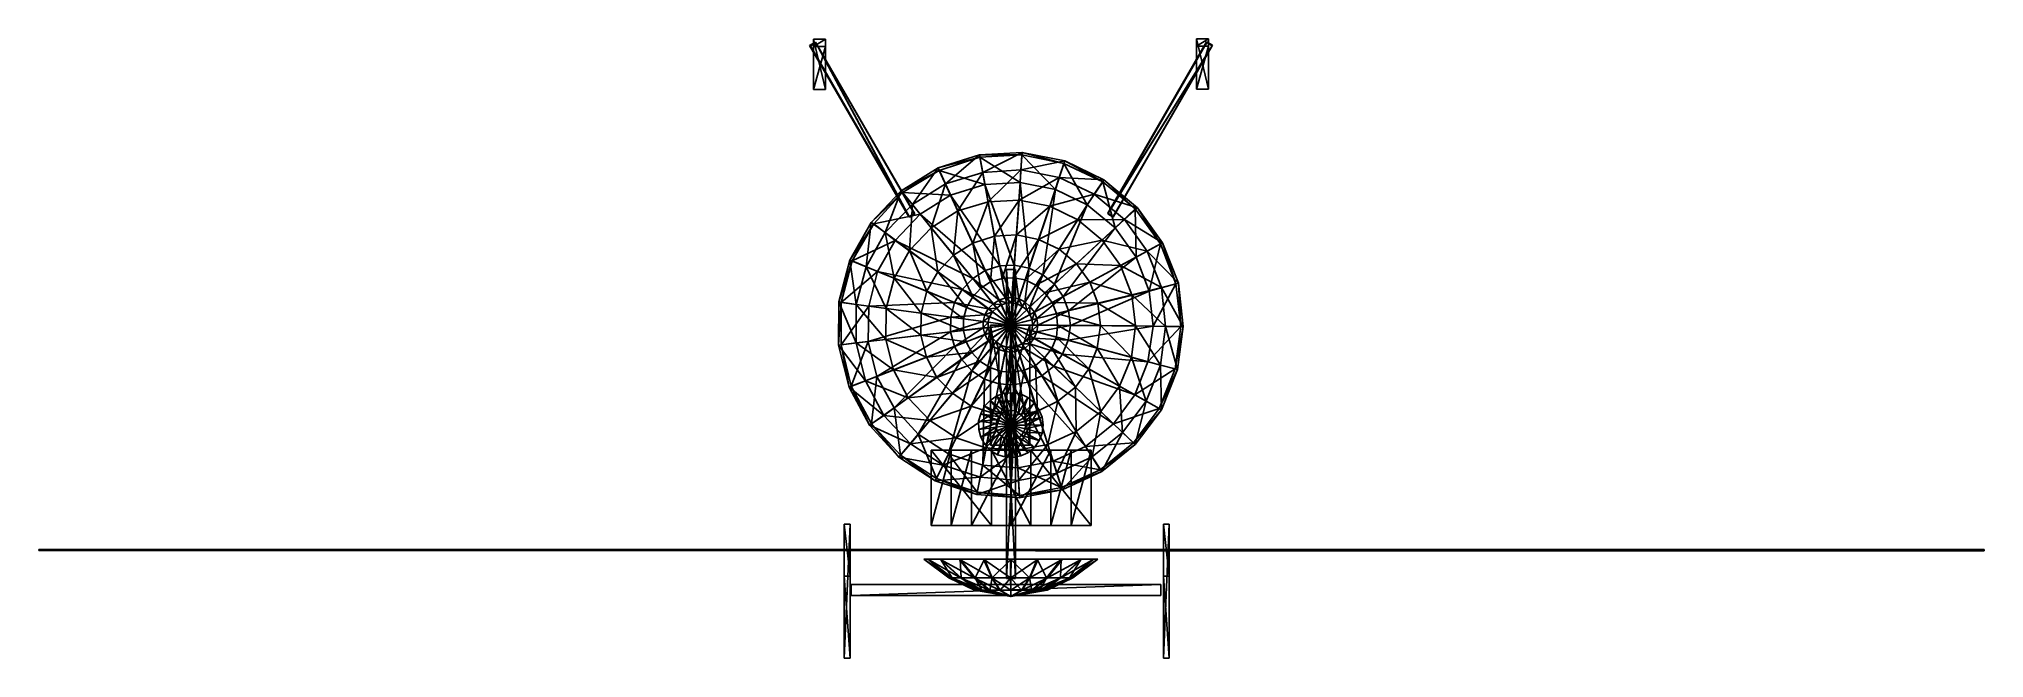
# Model space of a CAD drawing. Extents: x -2.97 to 2.97, y -1.02 to 0.88.
import ezdxf

# ---------------------------------------------------------------- set-up
doc = ezdxf.new("R2010")
doc.units = 0

msp = doc.modelspace()

# ---------------------------------------------------------------- linework, layer by layer
for p, q in [((-0.597, 0.865, -0.413), (-0.615, 0.855, -0.432)), ((-0.597, 0.865, -0.413), (-0.615, 0.855, -0.413)), ((-0.597, 0.865, -0.432), (-0.615, 0.855, -0.432)), ((-0.615, 0.855, -0.413), (-0.615, 0.855, -0.432)), ((-0.312, 0.331, -0.432), (-0.615, 0.855, -0.432)), ((-0.615, 0.855, -0.413), (-0.312, 0.331, -0.432)), ((-0.312, 0.331, -0.413), (-0.615, 0.855, -0.413)), ((-0.596, 0.863, 0.233), (-0.612, 0.854, 0.215)), ((-0.596, 0.863, 0.233), (-0.612, 0.854, 0.233)), ((-0.596, 0.863, 0.215), (-0.612, 0.854, 0.215)), ((-0.612, 0.854, 0.233), (-0.612, 0.854, 0.215)), ((-0.31, 0.33, 0.215), (-0.612, 0.854, 0.215)), ((-0.612, 0.854, 0.233), (-0.31, 0.33, 0.215)), ((-0.31, 0.33, 0.233), (-0.612, 0.854, 0.233)), ((-0.603, 0.852, 0.62), (-0.566, 0.874, 0.62)), ((-0.603, 0.874, 0.62), (-0.566, 0.874, 0.62)), ((-0.603, 0.874, 0.62), (-0.566, 0.874, -0.798)), ((-0.603, 0.874, -0.798), (-0.566, 0.874, -0.798)), ((-0.603, 0.874, 0.62), (-0.603, 0.874, -0.798)), ((-0.603, 0.874, -0.798), (-0.566, 0.72, -0.917)), ((-0.603, 0.874, -0.798), (-0.603, 0.72, -0.917)), ((-0.603, 0.852, 0.62), (-0.603, 0.874, 0.62)), ((-0.603, 0.852, -0.798), (-0.603, 0.874, 0.62)), ((-0.603, 0.852, -0.798), (-0.603, 0.874, -0.798)), ((-0.603, 0.72, -0.908), (-0.603, 0.874, -0.798)), ((-0.603, 0.72, -0.908), (-0.566, 0.852, -0.798)), ((-0.603, 0.852, -0.798), (-0.566, 0.852, -0.798)), ((-0.603, 0.72, -0.908), (-0.603, 0.852, -0.798)), ((-0.603, 0.852, -0.798), (-0.566, 0.852, 0.62)), ((-0.603, 0.852, 0.62), (-0.566, 0.852, 0.62)), ((-0.603, 0.852, -0.798), (-0.603, 0.852, 0.62)), ((-0.295, 0.341, -0.413), (-0.597, 0.865, -0.432)), ((-0.597, 0.865, -0.413), (-0.597, 0.865, -0.432)), ((-0.295, 0.341, -0.413), (-0.597, 0.865, -0.413)), ((-0.312, 0.331, -0.413), (-0.597, 0.865, -0.413)), ((-0.312, 0.331, -0.432), (-0.597, 0.865, -0.432)), ((-0.295, 0.341, -0.432), (-0.597, 0.865, -0.432)), ((-0.293, 0.34, 0.215), (-0.596, 0.863, 0.215)), ((-0.293, 0.34, 0.233), (-0.596, 0.863, 0.215)), ((-0.596, 0.863, 0.233), (-0.596, 0.863, 0.215)), ((-0.293, 0.34, 0.233), (-0.596, 0.863, 0.233)), ((-0.31, 0.33, 0.233), (-0.596, 0.863, 0.233)), ((-0.31, 0.33, 0.215), (-0.596, 0.863, 0.215)), ((-0.566, 0.852, 0.62), (-0.566, 0.874, 0.62)), ((-0.566, 0.874, -0.798), (-0.566, 0.72, -0.917)), ((-0.566, 0.852, -0.798), (-0.566, 0.874, 0.62)), ((-0.566, 0.874, 0.62), (-0.566, 0.874, -0.798)), ((-0.566, 0.852, -0.798), (-0.566, 0.874, -0.798)), ((-0.566, 0.72, -0.908), (-0.566, 0.874, -0.798)), ((-0.566, 0.852, -0.798), (-0.566, 0.852, 0.62)), ((-0.566, 0.72, -0.908), (-0.566, 0.852, -0.798)), ((0.598, 0.866, -0.414), (0.296, 0.342, -0.433)), ((0.296, 0.342, -0.414), (0.598, 0.866, -0.414)), ((0.296, 0.342, -0.433), (0.598, 0.866, -0.433)), ((0.296, 0.34, 0.215), (0.599, 0.864, 0.215)), ((0.599, 0.864, 0.233), (0.296, 0.34, 0.215)), ((0.296, 0.34, 0.233), (0.599, 0.864, 0.233)), ((0.296, 0.342, -0.414), (0.616, 0.856, -0.414)), ((0.296, 0.342, -0.433), (0.616, 0.856, -0.433)), ((0.296, 0.34, 0.233), (0.615, 0.854, 0.233)), ((0.296, 0.34, 0.215), (0.615, 0.854, 0.215)), ((0.313, 0.332, -0.414), (0.616, 0.856, -0.433)), ((0.313, 0.332, -0.414), (0.616, 0.856, -0.414)), ((0.313, 0.332, -0.433), (0.616, 0.856, -0.433)), ((0.313, 0.33, 0.233), (0.615, 0.854, 0.215)), ((0.313, 0.33, 0.233), (0.615, 0.854, 0.233)), ((0.313, 0.33, 0.215), (0.615, 0.854, 0.215)), ((0.567, 0.853, 0.62), (0.604, 0.875, 0.62)), ((0.567, 0.875, 0.62), (0.604, 0.875, 0.62)), ((0.567, 0.875, 0.62), (0.604, 0.875, -0.799)), ((0.567, 0.875, 0.62), (0.567, 0.875, -0.799)), ((0.567, 0.875, -0.799), (0.604, 0.875, -0.799)), ((0.567, 0.875, -0.799), (0.604, 0.721, -0.918)), ((0.567, 0.875, -0.799), (0.567, 0.721, -0.918)), ((0.567, 0.853, 0.62), (0.567, 0.875, 0.62)), ((0.567, 0.853, -0.799), (0.567, 0.875, 0.62)), ((0.567, 0.853, -0.799), (0.567, 0.875, -0.799)), ((0.567, 0.721, -0.909), (0.567, 0.875, -0.799)), ((0.567, 0.721, -0.909), (0.604, 0.853, -0.799)), ((0.567, 0.853, -0.799), (0.604, 0.853, -0.799)), ((0.567, 0.853, -0.799), (0.604, 0.853, 0.62)), ((0.567, 0.853, 0.62), (0.604, 0.853, 0.62)), ((0.567, 0.853, -0.799), (0.567, 0.853, 0.62)), ((0.567, 0.721, -0.909), (0.567, 0.853, -0.799)), ((0.616, 0.856, -0.433), (0.598, 0.866, -0.433)), ((0.616, 0.856, -0.414), (0.598, 0.866, -0.433)), ((0.598, 0.866, -0.414), (0.598, 0.866, -0.433)), ((0.616, 0.856, -0.414), (0.598, 0.866, -0.414)), ((0.615, 0.854, 0.215), (0.599, 0.864, 0.215)), ((0.615, 0.854, 0.233), (0.599, 0.864, 0.215)), ((0.615, 0.854, 0.233), (0.599, 0.864, 0.233)), ((0.599, 0.864, 0.233), (0.599, 0.864, 0.215)), ((0.604, 0.853, 0.62), (0.604, 0.875, 0.62)), ((0.604, 0.853, -0.799), (0.604, 0.875, -0.799)), ((0.604, 0.875, 0.62), (0.604, 0.875, -0.799)), ((0.604, 0.853, -0.799), (0.604, 0.875, 0.62)), ((0.604, 0.875, -0.799), (0.604, 0.721, -0.918)), ((0.604, 0.721, -0.909), (0.604, 0.875, -0.799)), ((0.604, 0.721, -0.909), (0.604, 0.853, -0.799)), ((0.604, 0.853, -0.799), (0.604, 0.853, 0.62)), ((0.615, 0.854, 0.233), (0.615, 0.854, 0.215)), ((0.616, 0.856, -0.414), (0.616, 0.856, -0.433)), ((-0.603, 0.72, -0.908), (-0.566, 0.72, -0.908)), ((-0.603, 0.72, -0.917), (-0.566, 0.72, -0.917)), ((-0.603, 0.72, -0.917), (-0.566, 0.72, -0.908)), ((-0.603, 0.72, -0.908), (-0.603, 0.72, -0.917)), ((-0.566, 0.72, -0.908), (-0.566, 0.72, -0.917)), ((0.567, 0.721, -0.918), (0.604, 0.721, -0.918)), ((0.567, 0.721, -0.918), (0.604, 0.721, -0.909)), ((0.567, 0.721, -0.909), (0.604, 0.721, -0.909)), ((0.567, 0.721, -0.909), (0.567, 0.721, -0.918)), ((0.604, 0.721, -0.909), (0.604, 0.721, -0.918)), ((-0.335, 0.411, -0.41), (-0.222, 0.481, -0.41)), ((-0.301, 0.369, -0.696), (-0.222, 0.481, -0.41)), ((-0.222, 0.481, -0.41), (-0.096, 0.521, -0.41)), ((-0.222, 0.481, -0.41), (-0.095, 0.513, -0.072)), ((-0.2, 0.432, -0.696), (-0.222, 0.481, -0.41)), ((-0.222, 0.481, -0.41), (-0.219, 0.473, -0.072)), ((-0.219, 0.473, -0.072), (-0.095, 0.513, -0.072)), ((-0.2, 0.432, -0.696), (-0.096, 0.521, -0.41)), ((-0.096, 0.521, -0.41), (0.035, 0.528, -0.41)), ((-0.086, 0.467, -0.696), (-0.096, 0.521, -0.41)), ((-0.096, 0.521, -0.41), (-0.095, 0.513, -0.072)), ((-0.096, 0.521, -0.41), (0.034, 0.521, -0.072)), ((-0.095, 0.513, -0.072), (0.034, 0.521, -0.072)), ((-0.095, 0.513, -0.072), (-0.079, 0.43, 0.282)), ((-0.095, 0.513, -0.072), (0.028, 0.436, 0.282)), ((-0.086, 0.467, -0.696), (0.035, 0.528, -0.41)), ((0.034, 0.521, -0.072), (0.028, 0.436, 0.282)), ((0.031, 0.475, -0.696), (0.035, 0.528, -0.41)), ((0.031, 0.475, -0.696), (0.165, 0.502, -0.41)), ((0.035, 0.528, -0.41), (0.034, 0.521, -0.072)), ((0.034, 0.521, -0.072), (0.136, 0.415, 0.282)), ((0.034, 0.521, -0.072), (0.162, 0.494, -0.072)), ((0.035, 0.528, -0.41), (0.165, 0.502, -0.41)), ((0.035, 0.528, -0.41), (0.162, 0.494, -0.072)), ((0.162, 0.494, -0.072), (0.136, 0.415, 0.282)), ((0.148, 0.451, -0.696), (0.165, 0.502, -0.41)), ((0.165, 0.502, -0.41), (0.162, 0.494, -0.072)), ((0.162, 0.494, -0.072), (0.233, 0.368, 0.282)), ((0.162, 0.494, -0.072), (0.281, 0.438, -0.072)), ((0.165, 0.502, -0.41), (0.281, 0.438, -0.072)), ((0.165, 0.502, -0.41), (0.284, 0.444, -0.41)), ((-0.335, 0.411, -0.41), (-0.219, 0.473, -0.072)), ((-0.331, 0.405, -0.072), (-0.219, 0.473, -0.072)), ((-0.301, 0.369, -0.696), (-0.2, 0.432, -0.696)), ((-0.243, 0.297, -0.883), (-0.2, 0.432, -0.696)), ((-0.219, 0.473, -0.072), (-0.184, 0.397, 0.282)), ((-0.219, 0.473, -0.072), (-0.079, 0.43, 0.282)), ((-0.2, 0.432, -0.696), (-0.086, 0.467, -0.696)), ((-0.162, 0.349, -0.883), (-0.2, 0.432, -0.696)), ((-0.184, 0.397, 0.282), (-0.079, 0.43, 0.282)), ((-0.162, 0.349, -0.883), (-0.086, 0.467, -0.696)), ((-0.086, 0.467, -0.696), (0.031, 0.475, -0.696)), ((-0.069, 0.377, -0.883), (-0.086, 0.467, -0.696)), ((-0.079, 0.43, 0.282), (0.028, 0.436, 0.282)), ((-0.079, 0.43, 0.282), (-0.034, 0.181, 0.839)), ((-0.079, 0.43, 0.282), (0.01, 0.183, 0.839)), ((-0.069, 0.377, -0.883), (0.031, 0.475, -0.696)), ((0.028, 0.436, 0.282), (0.01, 0.183, 0.839)), ((0.025, 0.382, -0.883), (0.031, 0.475, -0.696)), ((0.025, 0.382, -0.883), (0.148, 0.451, -0.696)), ((0.028, 0.436, 0.282), (0.056, 0.174, 0.839)), ((0.028, 0.436, 0.282), (0.136, 0.415, 0.282)), ((0.031, 0.475, -0.696), (0.148, 0.451, -0.696)), ((0.119, 0.364, -0.883), (0.148, 0.451, -0.696)), ((0.148, 0.451, -0.696), (0.284, 0.444, -0.41)), ((0.148, 0.451, -0.696), (0.255, 0.4, -0.696)), ((0.281, 0.438, -0.072), (0.233, 0.368, 0.282)), ((0.255, 0.4, -0.696), (0.284, 0.444, -0.41)), ((0.284, 0.444, -0.41), (0.281, 0.438, -0.072)), ((0.281, 0.438, -0.072), (0.319, 0.297, 0.282)), ((0.281, 0.438, -0.072), (0.38, 0.355, -0.072)), ((0.284, 0.444, -0.41), (0.38, 0.355, -0.072)), ((0.284, 0.444, -0.41), (0.387, 0.359, -0.41)), ((-0.427, 0.314, -0.41), (-0.335, 0.411, -0.41)), ((-0.427, 0.314, -0.41), (-0.331, 0.405, -0.072)), ((-0.419, 0.31, -0.072), (-0.331, 0.405, -0.072)), ((-0.384, 0.283, -0.696), (-0.335, 0.411, -0.41)), ((-0.384, 0.283, -0.696), (-0.301, 0.369, -0.696)), ((-0.301, 0.369, -0.696), (-0.335, 0.411, -0.41)), ((-0.335, 0.411, -0.41), (-0.331, 0.405, -0.072)), ((-0.331, 0.405, -0.072), (-0.277, 0.339, 0.282)), ((-0.331, 0.405, -0.072), (-0.184, 0.397, 0.282)), ((-0.31, 0.228, -0.883), (-0.301, 0.369, -0.696)), ((-0.243, 0.297, -0.883), (-0.301, 0.369, -0.696)), ((-0.277, 0.339, 0.282), (-0.184, 0.397, 0.282)), ((-0.184, 0.397, 0.282), (-0.078, 0.167, 0.839)), ((-0.184, 0.397, 0.282), (-0.034, 0.181, 0.839)), ((-0.162, 0.349, -0.883), (-0.069, 0.377, -0.883)), ((-0.116, 0.25, -0.984), (-0.069, 0.377, -0.883)), ((-0.069, 0.377, -0.883), (0.025, 0.382, -0.883)), ((-0.05, 0.272, -0.984), (-0.069, 0.377, -0.883)), ((-0.05, 0.272, -0.984), (0.025, 0.382, -0.883)), ((0.017, 0.276, -0.984), (0.025, 0.382, -0.883)), ((0.017, 0.276, -0.984), (0.119, 0.364, -0.883)), ((0.025, 0.382, -0.883), (0.119, 0.364, -0.883)), ((0.136, 0.415, 0.282), (0.056, 0.174, 0.839)), ((0.085, 0.262, -0.984), (0.119, 0.364, -0.883)), ((0.136, 0.415, 0.282), (0.098, 0.154, 0.839)), ((0.233, 0.368, 0.282), (0.098, 0.154, 0.839)), ((0.119, 0.364, -0.883), (0.255, 0.4, -0.696)), ((0.119, 0.364, -0.883), (0.205, 0.322, -0.883)), ((0.233, 0.368, 0.282), (0.133, 0.125, 0.839)), ((0.136, 0.415, 0.282), (0.233, 0.368, 0.282)), ((0.205, 0.322, -0.883), (0.255, 0.4, -0.696)), ((0.233, 0.368, 0.282), (0.319, 0.297, 0.282)), ((0.255, 0.4, -0.696), (0.347, 0.323, -0.696)), ((0.255, 0.4, -0.696), (0.387, 0.359, -0.41)), ((0.347, 0.323, -0.696), (0.387, 0.359, -0.41)), ((0.387, 0.359, -0.41), (0.38, 0.355, -0.072)), ((0.387, 0.359, -0.41), (0.463, 0.252, -0.41)), ((0.387, 0.359, -0.41), (0.457, 0.248, -0.072)), ((-0.492, 0.199, -0.41), (-0.427, 0.314, -0.41)), ((-0.492, 0.199, -0.41), (-0.419, 0.31, -0.072)), ((-0.485, 0.196, -0.072), (-0.419, 0.31, -0.072)), ((-0.442, 0.178, -0.696), (-0.427, 0.314, -0.41)), ((-0.427, 0.314, -0.41), (-0.419, 0.31, -0.072)), ((-0.384, 0.283, -0.696), (-0.427, 0.314, -0.41)), ((-0.419, 0.31, -0.072), (-0.277, 0.339, 0.282)), ((-0.419, 0.31, -0.072), (-0.353, 0.259, 0.282)), ((-0.353, 0.259, 0.282), (-0.277, 0.339, 0.282)), ((-0.312, 0.331, -0.432), (-0.295, 0.341, -0.432)), ((-0.312, 0.331, -0.413), (-0.295, 0.341, -0.432)), ((-0.312, 0.331, -0.413), (-0.295, 0.341, -0.413)), ((-0.312, 0.331, -0.413), (-0.312, 0.331, -0.432)), ((-0.31, 0.33, 0.233), (-0.293, 0.34, 0.215)), ((-0.31, 0.33, 0.233), (-0.293, 0.34, 0.233)), ((-0.31, 0.33, 0.215), (-0.293, 0.34, 0.215)), ((-0.31, 0.33, 0.233), (-0.31, 0.33, 0.215)), ((-0.295, 0.341, -0.413), (-0.295, 0.341, -0.432)), ((-0.293, 0.34, 0.233), (-0.293, 0.34, 0.215)), ((-0.277, 0.339, 0.282), (-0.116, 0.143, 0.839)), ((-0.277, 0.339, 0.282), (-0.078, 0.167, 0.839)), ((-0.243, 0.297, -0.883), (-0.162, 0.349, -0.883)), ((-0.175, 0.214, -0.984), (-0.162, 0.349, -0.883)), ((-0.116, 0.25, -0.984), (-0.162, 0.349, -0.883)), ((0.085, 0.262, -0.984), (0.205, 0.322, -0.883)), ((0.148, 0.232, -0.984), (0.205, 0.322, -0.883)), ((0.205, 0.322, -0.883), (0.347, 0.323, -0.696)), ((0.205, 0.322, -0.883), (0.279, 0.26, -0.883)), ((0.279, 0.26, -0.883), (0.347, 0.323, -0.696)), ((0.296, 0.342, -0.433), (0.313, 0.332, -0.433)), ((0.296, 0.342, -0.414), (0.313, 0.332, -0.433)), ((0.296, 0.342, -0.414), (0.313, 0.332, -0.414)), ((0.296, 0.342, -0.414), (0.296, 0.342, -0.433)), ((0.296, 0.34, 0.215), (0.313, 0.33, 0.215)), ((0.296, 0.34, 0.233), (0.313, 0.33, 0.215)), ((0.296, 0.34, 0.233), (0.296, 0.34, 0.215)), ((0.296, 0.34, 0.233), (0.313, 0.33, 0.233)), ((0.313, 0.332, -0.414), (0.313, 0.332, -0.433)), ((0.313, 0.33, 0.233), (0.313, 0.33, 0.215)), ((0.38, 0.355, -0.072), (0.319, 0.297, 0.282)), ((0.347, 0.323, -0.696), (0.417, 0.226, -0.696)), ((0.347, 0.323, -0.696), (0.463, 0.252, -0.41)), ((0.38, 0.355, -0.072), (0.457, 0.248, -0.072)), ((0.38, 0.355, -0.072), (0.383, 0.208, 0.282)), ((-0.485, 0.196, -0.072), (-0.353, 0.259, 0.282)), ((-0.442, 0.178, -0.696), (-0.384, 0.283, -0.696)), ((-0.407, 0.164, 0.282), (-0.353, 0.259, 0.282)), ((-0.357, 0.144, -0.883), (-0.384, 0.283, -0.696)), ((-0.31, 0.228, -0.883), (-0.384, 0.283, -0.696)), ((-0.353, 0.259, 0.282), (-0.149, 0.109, 0.839)), ((-0.353, 0.259, 0.282), (-0.116, 0.143, 0.839)), ((-0.31, 0.228, -0.883), (-0.243, 0.297, -0.883)), ((-0.223, 0.163, -0.984), (-0.243, 0.297, -0.883)), ((-0.175, 0.214, -0.984), (-0.243, 0.297, -0.883)), ((-0.175, 0.214, -0.984), (-0.116, 0.25, -0.984)), ((-0.116, 0.25, -0.984), (-0.05, 0.272, -0.984)), ((-0.092, 0.113, -1.069), (-0.116, 0.25, -0.984)), ((-0.062, 0.132, -1.069), (-0.116, 0.25, -0.984)), ((-0.062, 0.132, -1.069), (-0.05, 0.272, -0.984)), ((-0.05, 0.272, -0.984), (0.017, 0.276, -0.984)), ((-0.027, 0.143, -1.069), (-0.05, 0.272, -0.984)), ((-0.027, 0.143, -1.069), (0.017, 0.276, -0.984)), ((0.008, 0.145, -1.069), (0.017, 0.276, -0.984)), ((0.008, 0.145, -1.069), (0.085, 0.262, -0.984)), ((0.017, 0.276, -0.984), (0.085, 0.262, -0.984)), ((0.044, 0.138, -1.069), (0.085, 0.262, -0.984)), ((0.085, 0.262, -0.984), (0.148, 0.232, -0.984)), ((0.319, 0.297, 0.282), (0.133, 0.125, 0.839)), ((0.148, 0.232, -0.984), (0.279, 0.26, -0.883)), ((0.319, 0.297, 0.282), (0.16, 0.087, 0.839)), ((0.201, 0.187, -0.984), (0.279, 0.26, -0.883)), ((0.279, 0.26, -0.883), (0.417, 0.226, -0.696)), ((0.279, 0.26, -0.883), (0.335, 0.182, -0.883)), ((0.319, 0.297, 0.282), (0.383, 0.208, 0.282)), ((0.457, 0.248, -0.072), (0.383, 0.208, 0.282)), ((0.417, 0.226, -0.696), (0.463, 0.252, -0.41)), ((0.457, 0.248, -0.072), (0.423, 0.104, 0.282)), ((0.463, 0.252, -0.41), (0.457, 0.248, -0.072)), ((0.457, 0.248, -0.072), (0.504, 0.126, -0.072)), ((0.463, 0.252, -0.41), (0.512, 0.128, -0.41)), ((0.463, 0.252, -0.41), (0.504, 0.126, -0.072)), ((-0.526, 0.071, -0.41), (-0.492, 0.199, -0.41)), ((-0.526, 0.071, -0.41), (-0.485, 0.196, -0.072)), ((-0.518, 0.069, -0.072), (-0.485, 0.196, -0.072)), ((-0.473, 0.063, -0.696), (-0.492, 0.199, -0.41)), ((-0.442, 0.178, -0.696), (-0.492, 0.199, -0.41)), ((-0.492, 0.199, -0.41), (-0.485, 0.196, -0.072)), ((-0.485, 0.196, -0.072), (-0.407, 0.164, 0.282)), ((-0.357, 0.144, -0.883), (-0.31, 0.228, -0.883)), ((-0.257, 0.104, -0.984), (-0.31, 0.228, -0.883)), ((-0.223, 0.163, -0.984), (-0.31, 0.228, -0.883)), ((-0.223, 0.163, -0.984), (-0.175, 0.214, -0.984)), ((-0.116, 0.086, -1.069), (-0.175, 0.214, -0.984)), ((-0.092, 0.113, -1.069), (-0.175, 0.214, -0.984)), ((-0.078, 0.167, 0.839), (-0.034, 0.181, 0.839)), ((-0.034, 0.181, 0.839), (0.01, 0.183, 0.839)), ((-0.034, 0.181, 0.839), (-0.016, 0.083, 1.177)), ((-0.034, 0.181, 0.839), (0.003, 0.084, 1.177)), ((0.01, 0.183, 0.839), (0.003, 0.084, 1.177)), ((0.01, 0.183, 0.839), (0.056, 0.174, 0.839)), ((0.01, 0.183, 0.839), (0.024, 0.08, 1.177)), ((0.044, 0.138, -1.069), (0.148, 0.232, -0.984)), ((0.076, 0.122, -1.069), (0.148, 0.232, -0.984)), ((0.076, 0.122, -1.069), (0.201, 0.187, -0.984)), ((0.104, 0.099, -1.069), (0.201, 0.187, -0.984)), ((0.148, 0.232, -0.984), (0.201, 0.187, -0.984)), ((0.383, 0.208, 0.282), (0.16, 0.087, 0.839)), ((0.383, 0.208, 0.282), (0.176, 0.044, 0.839)), ((0.201, 0.187, -0.984), (0.335, 0.182, -0.883)), ((0.201, 0.187, -0.984), (0.241, 0.131, -0.984)), ((0.241, 0.131, -0.984), (0.335, 0.182, -0.883)), ((0.335, 0.182, -0.883), (0.417, 0.226, -0.696)), ((0.335, 0.182, -0.883), (0.46, 0.115, -0.696)), ((0.335, 0.182, -0.883), (0.37, 0.093, -0.883)), ((0.383, 0.208, 0.282), (0.423, 0.104, 0.282)), ((0.417, 0.226, -0.696), (0.46, 0.115, -0.696)), ((0.417, 0.226, -0.696), (0.512, 0.128, -0.41)), ((-0.518, 0.069, -0.072), (-0.407, 0.164, 0.282)), ((-0.473, 0.063, -0.696), (-0.442, 0.178, -0.696)), ((-0.381, 0.051, -0.883), (-0.442, 0.178, -0.696)), ((-0.357, 0.144, -0.883), (-0.442, 0.178, -0.696)), ((-0.434, 0.058, 0.282), (-0.407, 0.164, 0.282)), ((-0.407, 0.164, 0.282), (-0.172, 0.069, 0.839)), ((-0.407, 0.164, 0.282), (-0.149, 0.109, 0.839)), ((-0.381, 0.051, -0.883), (-0.357, 0.144, -0.883)), ((-0.274, 0.037, -0.984), (-0.357, 0.144, -0.883)), ((-0.257, 0.104, -0.984), (-0.357, 0.144, -0.883)), ((-0.257, 0.104, -0.984), (-0.223, 0.163, -0.984)), ((-0.136, 0.054, -1.069), (-0.223, 0.163, -0.984)), ((-0.116, 0.086, -1.069), (-0.223, 0.163, -0.984)), ((-0.149, 0.109, 0.839), (-0.116, 0.143, 0.839)), ((-0.116, 0.143, 0.839), (-0.078, 0.167, 0.839)), ((-0.116, 0.143, 0.839), (-0.054, 0.065, 1.177)), ((-0.116, 0.143, 0.839), (-0.036, 0.076, 1.177)), ((-0.092, 0.113, -1.069), (-0.062, 0.132, -1.069)), ((-0.078, 0.167, 0.839), (-0.036, 0.076, 1.177)), ((-0.078, 0.167, 0.839), (-0.016, 0.083, 1.177)), ((-0.062, 0.132, -1.069), (-0.027, 0.143, -1.069)), ((-0.062, 0.132, -1.069), (-0.001, 0, -1.12)), ((-0.027, 0.143, -1.069), (0.008, 0.145, -1.069)), ((-0.027, 0.143, -1.069), (-0.001, 0, -1.12)), ((-0.013, -0.233, 3.126), (-0.013, 0.17, 3.403)), ((0.014, -0.233, 3.126), (-0.013, 0.17, 3.403)), ((0.014, 0.17, 3.403), (-0.013, 0.17, 3.403)), ((-0.013, 0.17, 3.403), (-0.013, 0.17, 3.525)), ((0.014, 0.17, 3.403), (-0.013, 0.17, 3.525)), ((0.014, 0.17, 3.525), (-0.013, 0.17, 3.525)), ((0.014, 0.17, 3.525), (-0.013, -0.233, 3.403)), ((-0.013, 0.17, 3.525), (-0.013, -0.233, 3.403)), ((-0.013, -0.233, 3.126), (-0.013, 0.17, 3.525)), ((0.008, 0.145, -1.069), (-0.001, 0, -1.12)), ((0.044, 0.138, -1.069), (-0.001, 0, -1.12)), ((0.076, 0.122, -1.069), (-0.001, 0, -1.12)), ((0.008, 0.145, -1.069), (0.044, 0.138, -1.069)), ((0.014, 0.17, 3.525), (0.014, -0.233, 3.403)), ((0.014, -0.233, 3.126), (0.014, 0.17, 3.403)), ((0.014, 0.17, 3.403), (0.014, 0.17, 3.525)), ((0.014, -0.233, 3.126), (0.014, 0.17, 3.525)), ((0.056, 0.174, 0.839), (0.024, 0.08, 1.177)), ((0.056, 0.174, 0.839), (0.043, 0.071, 1.177)), ((0.098, 0.154, 0.839), (0.043, 0.071, 1.177)), ((0.044, 0.138, -1.069), (0.076, 0.122, -1.069)), ((0.056, 0.174, 0.839), (0.098, 0.154, 0.839)), ((0.098, 0.154, 0.839), (0.058, 0.057, 1.177)), ((0.133, 0.125, 0.839), (0.058, 0.057, 1.177)), ((0.133, 0.125, 0.839), (0.072, 0.04, 1.177)), ((0.076, 0.122, -1.069), (0.104, 0.099, -1.069)), ((0.098, 0.154, 0.839), (0.133, 0.125, 0.839)), ((0.104, 0.099, -1.069), (0.241, 0.131, -0.984)), ((0.126, 0.069, -1.069), (0.241, 0.131, -0.984)), ((0.133, 0.125, 0.839), (0.16, 0.087, 0.839)), ((0.241, 0.131, -0.984), (0.266, 0.067, -0.984)), ((0.241, 0.131, -0.984), (0.37, 0.093, -0.883)), ((0.504, 0.126, -0.072), (0.423, 0.104, 0.282)), ((0.435, -0.003, 0.282), (0.504, 0.126, -0.072)), ((0.46, 0.115, -0.696), (0.512, 0.128, -0.41)), ((0.512, 0.128, -0.41), (0.504, 0.126, -0.072)), ((0.519, -0.004, -0.072), (0.504, 0.126, -0.072)), ((0.527, -0.004, -0.41), (0.512, 0.128, -0.41)), ((0.519, -0.004, -0.072), (0.512, 0.128, -0.41)), ((-0.527, -0.061, -0.41), (-0.526, 0.071, -0.41)), ((-0.527, -0.061, -0.41), (-0.518, 0.069, -0.072)), ((-0.473, -0.054, -0.696), (-0.526, 0.071, -0.41)), ((-0.473, 0.063, -0.696), (-0.526, 0.071, -0.41)), ((-0.526, 0.071, -0.41), (-0.518, 0.069, -0.072)), ((-0.519, -0.06, -0.072), (-0.518, 0.069, -0.072)), ((-0.518, 0.069, -0.072), (-0.434, 0.058, 0.282)), ((-0.473, -0.054, -0.696), (-0.473, 0.063, -0.696)), ((-0.382, -0.044, -0.883), (-0.473, 0.063, -0.696)), ((-0.381, 0.051, -0.883), (-0.473, 0.063, -0.696)), ((-0.434, 0.058, 0.282), (-0.172, 0.069, 0.839)), ((-0.274, 0.037, -0.984), (-0.257, 0.104, -0.984)), ((-0.145, 0.019, -1.069), (-0.257, 0.104, -0.984)), ((-0.136, 0.054, -1.069), (-0.257, 0.104, -0.984)), ((-0.183, 0.024, 0.839), (-0.172, 0.069, 0.839)), ((-0.172, 0.069, 0.839), (-0.149, 0.109, 0.839)), ((-0.172, 0.069, 0.839), (-0.079, 0.031, 1.177)), ((-0.172, 0.069, 0.839), (-0.069, 0.05, 1.177)), ((-0.149, 0.109, 0.839), (-0.069, 0.05, 1.177)), ((-0.149, 0.109, 0.839), (-0.054, 0.065, 1.177)), ((-0.136, 0.054, -1.069), (-0.116, 0.086, -1.069)), ((-0.116, 0.086, -1.069), (-0.092, 0.113, -1.069)), ((-0.116, 0.086, -1.069), (-0.001, 0, -1.12)), ((-0.092, 0.113, -1.069), (-0.001, 0, -1.12)), ((-0.069, 0.05, 1.177), (-0.054, 0.065, 1.177)), ((-0.054, 0.065, 1.177), (-0.036, 0.076, 1.177)), ((-0.054, 0.065, 1.177), (-0.044, 0.052, 1.313)), ((-0.054, 0.065, 1.177), (-0.029, 0.062, 1.313)), ((-0.044, 0.052, 1.313), (-0.029, 0.062, 1.025)), ((-0.044, 0.052, 1.313), (-0.029, 0.062, 1.313)), ((-0.044, 0.052, 1.025), (-0.029, 0.062, 1.025)), ((-0.036, 0.076, 1.177), (-0.016, 0.083, 1.177)), ((-0.036, 0.076, 1.177), (-0.029, 0.062, 1.313)), ((-0.036, 0.076, 1.177), (-0.013, 0.067, 1.313)), ((-0.029, 0.062, 1.313), (-0.013, 0.067, 1.313)), ((-0.029, 0.062, 1.025), (-0.013, 0.067, 1.025)), ((-0.029, 0.062, 1.313), (-0.013, 0.067, 1.025)), ((-0.029, 0.062, 1.025), (-0.001, 0, 1.025)), ((-0.029, 0.062, 1.313), (-0.029, 0.062, 1.025)), ((-0.016, 0.083, 1.177), (0.003, 0.084, 1.177)), ((-0.016, 0.083, 1.177), (-0.013, 0.067, 1.313)), ((-0.016, 0.083, 1.177), (0.003, 0.068, 1.313)), ((-0.013, 0.067, 1.313), (0.003, 0.068, 1.313)), ((-0.013, 0.067, 1.025), (0.003, 0.068, 1.025)), ((-0.013, 0.067, 1.313), (0.003, 0.068, 1.025)), ((-0.013, 0.067, 1.313), (-0.013, 0.067, 1.025)), ((-0.013, 0.067, 1.025), (-0.001, 0, 1.025)), ((0.104, 0.099, -1.069), (-0.001, 0, -1.12)), ((0.126, 0.069, -1.069), (-0.001, 0, -1.12)), ((0.003, 0.068, 1.025), (-0.001, 0, 1.025)), ((0.019, 0.065, 1.025), (-0.001, 0, 1.025)), ((0.003, 0.084, 1.177), (0.003, 0.068, 1.313)), ((0.003, 0.084, 1.177), (0.024, 0.08, 1.177)), ((0.003, 0.084, 1.177), (0.019, 0.065, 1.313)), ((0.003, 0.068, 1.313), (0.003, 0.068, 1.025)), ((0.003, 0.068, 1.025), (0.019, 0.065, 1.025)), ((0.003, 0.068, 1.313), (0.019, 0.065, 1.025)), ((0.003, 0.068, 1.313), (0.019, 0.065, 1.313)), ((0.024, 0.08, 1.177), (0.019, 0.065, 1.313)), ((0.019, 0.065, 1.313), (0.019, 0.065, 1.025)), ((0.019, 0.065, 1.025), (0.035, 0.057, 1.025)), ((0.019, 0.065, 1.313), (0.035, 0.057, 1.025)), ((0.019, 0.065, 1.313), (0.035, 0.057, 1.313)), ((0.024, 0.08, 1.177), (0.043, 0.071, 1.177)), ((0.024, 0.08, 1.177), (0.035, 0.057, 1.313)), ((0.043, 0.071, 1.177), (0.035, 0.057, 1.313)), ((0.043, 0.071, 1.177), (0.049, 0.047, 1.313)), ((0.043, 0.071, 1.177), (0.058, 0.057, 1.177)), ((0.16, 0.087, 0.839), (0.072, 0.04, 1.177)), ((0.16, 0.087, 0.839), (0.079, 0.02, 1.177)), ((0.104, 0.099, -1.069), (0.126, 0.069, -1.069)), ((0.126, 0.069, -1.069), (0.266, 0.067, -0.984)), ((0.126, 0.069, -1.069), (0.139, 0.035, -1.069)), ((0.139, 0.035, -1.069), (0.266, 0.067, -0.984)), ((0.16, 0.087, 0.839), (0.176, 0.044, 0.839)), ((0.423, 0.104, 0.282), (0.176, 0.044, 0.839)), ((0.182, -0.001, 0.839), (0.423, 0.104, 0.282)), ((0.266, 0.067, -0.984), (0.37, 0.093, -0.883)), ((0.381, -0.002, -0.883), (0.266, 0.067, -0.984)), ((0.274, -0.001, -0.984), (0.266, 0.067, -0.984)), ((0.37, 0.093, -0.883), (0.46, 0.115, -0.696)), ((0.381, -0.002, -0.883), (0.37, 0.093, -0.883)), ((0.473, -0.004, -0.696), (0.37, 0.093, -0.883)), ((0.435, -0.003, 0.282), (0.423, 0.104, 0.282)), ((0.473, -0.004, -0.696), (0.46, 0.115, -0.696)), ((0.527, -0.004, -0.41), (0.46, 0.115, -0.696)), ((-0.519, -0.06, -0.072), (-0.434, 0.058, 0.282)), ((-0.436, -0.05, 0.282), (-0.434, 0.058, 0.282)), ((-0.436, -0.05, 0.282), (-0.183, 0.024, 0.839)), ((-0.434, 0.058, 0.282), (-0.183, 0.024, 0.839)), ((-0.382, -0.044, -0.883), (-0.381, 0.051, -0.883)), ((-0.275, -0.031, -0.984), (-0.381, 0.051, -0.883)), ((-0.274, 0.037, -0.984), (-0.381, 0.051, -0.883)), ((-0.275, -0.031, -0.984), (-0.274, 0.037, -0.984)), ((-0.145, -0.016, -1.069), (-0.274, 0.037, -0.984)), ((-0.145, 0.019, -1.069), (-0.274, 0.037, -0.984)), ((-0.184, -0.021, 0.839), (-0.183, 0.024, 0.839)), ((-0.184, -0.021, 0.839), (-0.085, 0.011, 1.177)), ((-0.183, 0.024, 0.839), (-0.079, 0.031, 1.177)), ((-0.183, 0.024, 0.839), (-0.085, 0.011, 1.177)), ((-0.145, 0.019, -1.069), (-0.136, 0.054, -1.069)), ((-0.145, -0.016, -1.069), (-0.145, 0.019, -1.069)), ((-0.145, 0.019, -1.069), (-0.001, 0, -1.12)), ((-0.145, -0.016, -1.069), (-0.001, 0, -1.12)), ((-0.137, -0.051, -1.069), (-0.001, 0, -1.12)), ((-0.136, 0.054, -1.069), (-0.001, 0, -1.12)), ((-0.119, -0.084, -1.069), (-0.001, 0, -1.12)), ((-0.095, -0.11, -1.069), (-0.001, 0, -1.12)), ((-0.085, 0.011, 1.177), (-0.079, 0.031, 1.177)), ((-0.085, 0.011, 1.177), (-0.065, 0.025, 1.313)), ((-0.085, -0.008, 1.177), (-0.085, 0.011, 1.177)), ((-0.085, 0.011, 1.177), (-0.069, 0.009, 1.313)), ((-0.085, -0.008, 1.177), (-0.069, 0.009, 1.313)), ((-0.079, 0.031, 1.177), (-0.069, 0.05, 1.177)), ((-0.079, 0.031, 1.177), (-0.056, 0.041, 1.313)), ((-0.079, 0.031, 1.177), (-0.065, 0.025, 1.313)), ((-0.069, 0.05, 1.177), (-0.044, 0.052, 1.313)), ((-0.069, 0.05, 1.177), (-0.056, 0.041, 1.313)), ((-0.069, 0.009, 1.313), (-0.065, 0.025, 1.025)), ((-0.069, 0.009, 1.313), (-0.065, 0.025, 1.313)), ((-0.069, 0.009, 1.025), (-0.065, 0.025, 1.025)), ((-0.069, -0.007, 1.025), (-0.069, 0.009, 1.025)), ((-0.069, -0.007, 1.313), (-0.069, 0.009, 1.025)), ((-0.069, 0.009, 1.313), (-0.069, 0.009, 1.025)), ((-0.069, -0.007, 1.313), (-0.069, 0.009, 1.313)), ((-0.069, 0.009, 1.025), (-0.001, 0, 1.025)), ((-0.069, -0.007, 1.025), (-0.001, 0, 1.025)), ((-0.065, 0.025, 1.313), (-0.056, 0.041, 1.025)), ((-0.065, 0.025, 1.313), (-0.056, 0.041, 1.313)), ((-0.065, 0.025, 1.025), (-0.056, 0.041, 1.025)), ((-0.065, 0.025, 1.313), (-0.065, 0.025, 1.025)), ((-0.065, 0.025, 1.025), (-0.001, 0, 1.025)), ((-0.065, -0.024, 1.025), (-0.001, 0, 1.025)), ((-0.064, -0.13, -1.069), (-0.001, 0, -1.12)), ((-0.001, 0, 1.315), (-0.062, 0, 0.369)), ((-0.001, -0.367, 1.315), (-0.062, 0, 0.369)), ((-0.062, -0.367, 0.369), (-0.062, 0, 0.369)), ((-0.062, -0.367, 0.369), (-0.062, 0, -0.374)), ((-0.062, -0.367, -0.374), (-0.062, 0, -0.374)), ((-0.062, 0, -0.374), (0.058, 0, -0.374)), ((-0.062, -0.367, -0.374), (0.058, 0, -0.374)), ((-0.001, 0, 1.315), (-0.062, 0, -0.374)), ((-0.062, 0, 0.369), (-0.062, 0, -0.374)), ((-0.057, -0.039, 1.025), (-0.001, 0, 1.025)), ((-0.056, 0.041, 1.025), (-0.044, 0.052, 1.025)), ((-0.056, 0.041, 1.313), (-0.044, 0.052, 1.025)), ((-0.056, 0.041, 1.313), (-0.044, 0.052, 1.313)), ((-0.056, 0.041, 1.313), (-0.056, 0.041, 1.025)), ((-0.056, 0.041, 1.025), (-0.001, 0, 1.025)), ((-0.045, -0.051, 1.025), (-0.001, 0, 1.025)), ((-0.044, 0.052, 1.313), (-0.044, 0.052, 1.025)), ((-0.044, 0.052, 1.025), (-0.001, 0, 1.025)), ((-0.031, -0.061, 1.025), (-0.001, 0, 1.025)), ((-0.029, -0.142, -1.069), (-0.001, 0, -1.12)), ((-0.014, -0.067, 1.025), (-0.001, 0, 1.025)), ((0.035, 0.057, 1.025), (-0.001, 0, 1.025)), ((0.049, 0.047, 1.025), (-0.001, 0, 1.025)), ((-0.001, 0, -1.12), (0.139, 0.035, -1.069)), ((0.058, 0.032, 1.025), (-0.001, 0, 1.025)), ((0.065, 0.016, 1.025), (-0.001, 0, 1.025)), ((-0.001, -0.367, 1.315), (-0.001, 0, 1.315)), ((0.058, -0.367, 0.369), (-0.001, 0, 1.315)), ((-0.001, 0, 1.315), (0.058, 0, -0.374)), ((-0.001, 0, 1.315), (0.058, 0, 0.369)), ((0.066, 0, 1.025), (-0.001, 0, 1.025)), ((0.064, -0.017, 1.025), (-0.001, 0, 1.025)), ((0.139, -0.037, -1.069), (-0.001, 0, -1.12)), ((0.058, -0.033, 1.025), (-0.001, 0, 1.025)), ((0.125, -0.071, -1.069), (-0.001, 0, -1.12)), ((0.103, -0.1, -1.069), (-0.001, 0, -1.12)), ((0.075, -0.123, -1.069), (-0.001, 0, -1.12)), ((0.048, -0.047, 1.025), (-0.001, 0, 1.025)), ((0.034, -0.057, 1.025), (-0.001, 0, 1.025)), ((0.042, -0.138, -1.069), (-0.001, 0, -1.12)), ((0.019, -0.064, 1.025), (-0.001, 0, 1.025)), ((0.001, -0.067, 1.025), (-0.001, 0, 1.025)), ((0.006, -0.144, -1.069), (-0.001, 0, -1.12)), ((0.143, 0, -1.069), (-0.001, 0, -1.12)), ((0.035, 0.057, 1.313), (0.035, 0.057, 1.025)), ((0.035, 0.057, 1.313), (0.049, 0.047, 1.313)), ((0.035, 0.057, 1.313), (0.049, 0.047, 1.025)), ((0.035, 0.057, 1.025), (0.049, 0.047, 1.025)), ((0.058, 0.057, 1.177), (0.049, 0.047, 1.313)), ((0.049, 0.047, 1.313), (0.049, 0.047, 1.025)), ((0.049, 0.047, 1.313), (0.058, 0.032, 1.313)), ((0.049, 0.047, 1.313), (0.058, 0.032, 1.025)), ((0.049, 0.047, 1.025), (0.058, 0.032, 1.025)), ((0.058, 0.057, 1.177), (0.058, 0.032, 1.313)), ((0.058, 0.057, 1.177), (0.072, 0.04, 1.177)), ((0.072, 0.04, 1.177), (0.058, 0.032, 1.313)), ((0.058, 0.032, 1.313), (0.058, 0.032, 1.025)), ((0.058, 0.032, 1.025), (0.065, 0.016, 1.025)), ((0.058, 0.032, 1.313), (0.065, 0.016, 1.025)), ((0.058, 0.032, 1.313), (0.065, 0.016, 1.313)), ((0.058, -0.367, -0.374), (0.058, 0, -0.374)), ((0.058, -0.367, -0.374), (0.058, 0, 0.369)), ((0.058, -0.367, 0.369), (0.058, 0, 0.369)), ((0.058, 0, -0.374), (0.058, 0, 0.369)), ((0.082, 0, 1.177), (0.064, -0.017, 1.313)), ((0.066, 0, 1.313), (0.064, -0.017, 1.025)), ((0.066, 0, 1.313), (0.064, -0.017, 1.313)), ((0.066, 0, 1.025), (0.064, -0.017, 1.025)), ((0.072, 0.04, 1.177), (0.065, 0.016, 1.313)), ((0.079, 0.02, 1.177), (0.065, 0.016, 1.313)), ((0.066, 0, 1.313), (0.065, 0.016, 1.313)), ((0.065, 0.016, 1.313), (0.065, 0.016, 1.025)), ((0.066, 0, 1.025), (0.065, 0.016, 1.025)), ((0.066, 0, 1.025), (0.065, 0.016, 1.313)), ((0.066, 0, 1.313), (0.079, 0.02, 1.177)), ((0.082, 0, 1.177), (0.066, 0, 1.313)), ((0.066, 0, 1.313), (0.066, 0, 1.025)), ((0.072, 0.04, 1.177), (0.079, 0.02, 1.177)), ((0.176, 0.044, 0.839), (0.079, 0.02, 1.177)), ((0.082, 0, 1.177), (0.079, 0.02, 1.177)), ((0.082, 0, 1.177), (0.079, -0.021, 1.177)), ((0.082, 0, 1.177), (0.176, 0.044, 0.839)), ((0.182, -0.001, 0.839), (0.082, 0, 1.177)), ((0.143, 0, -1.069), (0.139, 0.035, -1.069)), ((0.274, -0.001, -0.984), (0.139, 0.035, -1.069)), ((0.143, 0, -1.069), (0.139, -0.037, -1.069)), ((0.143, 0, -1.069), (0.264, -0.07, -0.984)), ((0.143, 0, -1.069), (0.274, -0.001, -0.984)), ((0.182, -0.001, 0.839), (0.176, 0.044, 0.839)), ((-0.473, -0.054, -0.696), (-0.527, -0.061, -0.41)), ((-0.519, -0.06, -0.072), (-0.436, -0.05, 0.282)), ((-0.488, -0.187, -0.072), (-0.436, -0.05, 0.282)), ((-0.382, -0.044, -0.883), (-0.473, -0.054, -0.696)), ((-0.444, -0.17, -0.696), (-0.473, -0.054, -0.696)), ((-0.359, -0.137, -0.883), (-0.473, -0.054, -0.696)), ((-0.436, -0.05, 0.282), (-0.184, -0.021, 0.839)), ((-0.409, -0.157, 0.282), (-0.436, -0.05, 0.282)), ((-0.409, -0.157, 0.282), (-0.184, -0.021, 0.839)), ((-0.275, -0.031, -0.984), (-0.382, -0.044, -0.883)), ((-0.359, -0.137, -0.883), (-0.382, -0.044, -0.883)), ((-0.258, -0.098, -0.984), (-0.382, -0.044, -0.883)), ((-0.145, -0.016, -1.069), (-0.275, -0.031, -0.984)), ((-0.137, -0.051, -1.069), (-0.275, -0.031, -0.984)), ((-0.258, -0.098, -0.984), (-0.275, -0.031, -0.984)), ((-0.137, -0.051, -1.069), (-0.258, -0.098, -0.984)), ((-0.184, -0.021, 0.839), (-0.085, -0.008, 1.177)), ((-0.172, -0.065, 0.839), (-0.184, -0.021, 0.839)), ((-0.172, -0.065, 0.839), (-0.085, -0.008, 1.177)), ((-0.172, -0.065, 0.839), (-0.079, -0.029, 1.177)), ((-0.151, -0.104, 0.839), (-0.079, -0.029, 1.177)), ((-0.151, -0.104, 0.839), (-0.069, -0.048, 1.177)), ((-0.137, -0.051, -1.069), (-0.145, -0.016, -1.069)), ((-0.119, -0.084, -1.069), (-0.137, -0.051, -1.069)), ((-0.119, -0.14, 0.839), (-0.069, -0.048, 1.177)), ((-0.085, -0.008, 1.177), (-0.069, -0.007, 1.313)), ((-0.079, -0.029, 1.177), (-0.085, -0.008, 1.177)), ((-0.079, -0.029, 1.177), (-0.069, -0.007, 1.313)), ((-0.079, -0.029, 1.177), (-0.065, -0.024, 1.313)), ((-0.069, -0.048, 1.177), (-0.079, -0.029, 1.177)), ((-0.065, -0.024, 1.313), (-0.069, -0.007, 1.025)), ((-0.069, -0.007, 1.313), (-0.069, -0.007, 1.025)), ((-0.065, -0.024, 1.313), (-0.069, -0.007, 1.313)), ((-0.065, -0.024, 1.025), (-0.069, -0.007, 1.025)), ((-0.069, -0.048, 1.177), (-0.065, -0.024, 1.313)), ((-0.069, -0.048, 1.177), (-0.057, -0.039, 1.313)), ((-0.055, -0.064, 1.177), (-0.069, -0.048, 1.177)), ((-0.057, -0.039, 1.313), (-0.065, -0.024, 1.313)), ((-0.057, -0.039, 1.025), (-0.065, -0.024, 1.025)), ((-0.057, -0.039, 1.313), (-0.065, -0.024, 1.025)), ((-0.065, -0.024, 1.313), (-0.065, -0.024, 1.025)), ((-0.055, -0.064, 1.177), (-0.057, -0.039, 1.313)), ((-0.045, -0.051, 1.025), (-0.057, -0.039, 1.025)), ((-0.045, -0.051, 1.313), (-0.057, -0.039, 1.025)), ((-0.045, -0.051, 1.313), (-0.057, -0.039, 1.313)), ((-0.057, -0.039, 1.313), (-0.057, -0.039, 1.025)), ((-0.055, -0.064, 1.177), (-0.045, -0.051, 1.313)), ((-0.037, -0.075, 1.177), (-0.045, -0.051, 1.313)), ((-0.031, -0.061, 1.313), (-0.045, -0.051, 1.025)), ((-0.045, -0.051, 1.313), (-0.045, -0.051, 1.025)), ((-0.031, -0.061, 1.313), (-0.045, -0.051, 1.313)), ((-0.031, -0.061, 1.025), (-0.045, -0.051, 1.025)), ((0.034, -0.057, 1.025), (0.019, -0.064, 1.025)), ((0.034, -0.057, 1.313), (0.019, -0.064, 1.025)), ((0.034, -0.057, 1.313), (0.019, -0.064, 1.313)), ((0.048, -0.047, 1.313), (0.034, -0.057, 1.025)), ((0.048, -0.047, 1.313), (0.034, -0.057, 1.313)), ((0.048, -0.047, 1.025), (0.034, -0.057, 1.025)), ((0.058, -0.057, 1.177), (0.034, -0.057, 1.313)), ((0.043, -0.071, 1.177), (0.034, -0.057, 1.313)), ((0.034, -0.057, 1.313), (0.034, -0.057, 1.025)), ((0.058, -0.057, 1.177), (0.043, -0.071, 1.177)), ((0.058, -0.033, 1.313), (0.048, -0.047, 1.313)), ((0.058, -0.033, 1.313), (0.048, -0.047, 1.025)), ((0.058, -0.033, 1.025), (0.048, -0.047, 1.025)), ((0.071, -0.04, 1.177), (0.048, -0.047, 1.313)), ((0.058, -0.057, 1.177), (0.048, -0.047, 1.313)), ((0.048, -0.047, 1.313), (0.048, -0.047, 1.025)), ((0.064, -0.017, 1.313), (0.058, -0.033, 1.025)), ((0.064, -0.017, 1.313), (0.058, -0.033, 1.313)), ((0.064, -0.017, 1.025), (0.058, -0.033, 1.025)), ((0.079, -0.021, 1.177), (0.058, -0.033, 1.313)), ((0.058, -0.033, 1.313), (0.058, -0.033, 1.025)), ((0.071, -0.04, 1.177), (0.058, -0.033, 1.313)), ((0.071, -0.04, 1.177), (0.058, -0.057, 1.177)), ((0.158, -0.089, 0.839), (0.058, -0.057, 1.177)), ((0.131, -0.126, 0.839), (0.058, -0.057, 1.177)), ((0.079, -0.021, 1.177), (0.064, -0.017, 1.313)), ((0.064, -0.017, 1.313), (0.064, -0.017, 1.025)), ((0.079, -0.021, 1.177), (0.071, -0.04, 1.177)), ((0.175, -0.046, 0.839), (0.071, -0.04, 1.177)), ((0.158, -0.089, 0.839), (0.071, -0.04, 1.177)), ((0.182, -0.001, 0.839), (0.079, -0.021, 1.177)), ((0.175, -0.046, 0.839), (0.079, -0.021, 1.177)), ((0.139, -0.037, -1.069), (0.125, -0.071, -1.069)), ((0.139, -0.037, -1.069), (0.264, -0.07, -0.984)), ((0.139, -0.037, -1.069), (0.238, -0.134, -0.984)), ((0.175, -0.046, 0.839), (0.158, -0.089, 0.839)), ((0.182, -0.001, 0.839), (0.175, -0.046, 0.839)), ((0.435, -0.003, 0.282), (0.175, -0.046, 0.839)), ((0.419, -0.112, 0.282), (0.175, -0.046, 0.839)), ((0.435, -0.003, 0.282), (0.182, -0.001, 0.839)), ((0.274, -0.001, -0.984), (0.264, -0.07, -0.984)), ((0.274, -0.001, -0.984), (0.369, -0.098, -0.883)), ((0.274, -0.001, -0.984), (0.381, -0.002, -0.883)), ((0.381, -0.002, -0.883), (0.369, -0.098, -0.883)), ((0.381, -0.002, -0.883), (0.473, -0.004, -0.696)), ((0.381, -0.002, -0.883), (0.457, -0.122, -0.696)), ((0.435, -0.003, 0.282), (0.419, -0.112, 0.282)), ((0.519, -0.004, -0.072), (0.419, -0.112, 0.282)), ((0.519, -0.004, -0.072), (0.435, -0.003, 0.282)), ((0.473, -0.004, -0.696), (0.457, -0.122, -0.696)), ((0.473, -0.004, -0.696), (0.509, -0.136, -0.41)), ((0.473, -0.004, -0.696), (0.527, -0.004, -0.41)), ((0.527, -0.004, -0.41), (0.502, -0.134, -0.072)), ((0.519, -0.004, -0.072), (0.502, -0.134, -0.072)), ((0.527, -0.004, -0.41), (0.509, -0.136, -0.41)), ((0.527, -0.004, -0.41), (0.519, -0.004, -0.072)), ((-0.527, -0.061, -0.41), (-0.519, -0.06, -0.072)), ((-0.444, -0.17, -0.696), (-0.527, -0.061, -0.41)), ((-0.494, -0.19, -0.41), (-0.527, -0.061, -0.41)), ((-0.494, -0.19, -0.41), (-0.519, -0.06, -0.072)), ((-0.488, -0.187, -0.072), (-0.519, -0.06, -0.072)), ((-0.409, -0.157, 0.282), (-0.172, -0.065, 0.839)), ((-0.258, -0.098, -0.984), (-0.359, -0.137, -0.883)), ((-0.357, -0.253, 0.282), (-0.172, -0.065, 0.839)), ((-0.357, -0.253, 0.282), (-0.151, -0.104, 0.839)), ((-0.283, -0.333, 0.282), (-0.151, -0.104, 0.839)), ((-0.119, -0.084, -1.069), (-0.258, -0.098, -0.984)), ((-0.226, -0.16, -0.984), (-0.258, -0.098, -0.984)), ((-0.119, -0.084, -1.069), (-0.226, -0.16, -0.984)), ((-0.095, -0.11, -1.069), (-0.226, -0.16, -0.984)), ((-0.095, -0.11, -1.069), (-0.178, -0.208, -0.984)), ((-0.151, -0.104, 0.839), (-0.172, -0.065, 0.839)), ((-0.119, -0.14, 0.839), (-0.151, -0.104, 0.839)), ((-0.119, -0.14, 0.839), (-0.055, -0.064, 1.177)), ((-0.095, -0.11, -1.069), (-0.119, -0.084, -1.069)), ((-0.064, -0.13, -1.069), (-0.095, -0.11, -1.069)), ((-0.081, -0.165, 0.839), (-0.055, -0.064, 1.177)), ((-0.081, -0.165, 0.839), (-0.037, -0.075, 1.177)), ((-0.037, -0.075, 1.177), (-0.055, -0.064, 1.177)), ((-0.037, -0.075, 1.177), (-0.031, -0.061, 1.313)), ((-0.037, -0.18, 0.839), (-0.037, -0.075, 1.177)), ((-0.017, -0.081, 1.177), (-0.037, -0.075, 1.177)), ((-0.037, -0.18, 0.839), (-0.017, -0.081, 1.177)), ((-0.014, -0.067, 1.313), (-0.031, -0.061, 1.313)), ((-0.017, -0.081, 1.177), (-0.031, -0.061, 1.313)), ((-0.014, -0.067, 1.025), (-0.031, -0.061, 1.025)), ((-0.014, -0.067, 1.313), (-0.031, -0.061, 1.025)), ((-0.031, -0.061, 1.313), (-0.031, -0.061, 1.025)), ((-0.017, -0.081, 1.177), (-0.014, -0.067, 1.313)), ((0.007, -0.183, 0.839), (-0.017, -0.081, 1.177)), ((0.002, -0.083, 1.177), (-0.017, -0.081, 1.177)), ((0.001, -0.067, 1.313), (-0.014, -0.067, 1.313)), ((0.002, -0.083, 1.177), (-0.014, -0.067, 1.313)), ((0.001, -0.067, 1.025), (-0.014, -0.067, 1.025)), ((0.001, -0.067, 1.313), (-0.014, -0.067, 1.025)), ((-0.014, -0.067, 1.313), (-0.014, -0.067, 1.025)), ((0.019, -0.064, 1.313), (0.001, -0.067, 1.025)), ((0.019, -0.064, 1.313), (0.001, -0.067, 1.313)), ((0.019, -0.064, 1.025), (0.001, -0.067, 1.025)), ((0.023, -0.079, 1.177), (0.001, -0.067, 1.313)), ((0.001, -0.067, 1.313), (0.001, -0.067, 1.025)), ((0.002, -0.083, 1.177), (0.001, -0.067, 1.313)), ((0.023, -0.079, 1.177), (0.002, -0.083, 1.177)), ((0.052, -0.174, 0.839), (0.002, -0.083, 1.177)), ((0.007, -0.183, 0.839), (0.002, -0.083, 1.177)), ((0.043, -0.071, 1.177), (0.019, -0.064, 1.313)), ((0.023, -0.079, 1.177), (0.019, -0.064, 1.313)), ((0.019, -0.064, 1.313), (0.019, -0.064, 1.025)), ((0.043, -0.071, 1.177), (0.023, -0.079, 1.177)), ((0.095, -0.155, 0.839), (0.023, -0.079, 1.177)), ((0.052, -0.174, 0.839), (0.023, -0.079, 1.177)), ((0.131, -0.126, 0.839), (0.043, -0.071, 1.177)), ((0.095, -0.155, 0.839), (0.043, -0.071, 1.177)), ((0.103, -0.1, -1.069), (0.075, -0.123, -1.069)), ((0.125, -0.071, -1.069), (0.103, -0.1, -1.069)), ((0.103, -0.1, -1.069), (0.198, -0.19, -0.984)), ((0.103, -0.1, -1.069), (0.144, -0.233, -0.984)), ((0.125, -0.071, -1.069), (0.238, -0.134, -0.984)), ((0.125, -0.071, -1.069), (0.198, -0.19, -0.984)), ((0.158, -0.089, 0.839), (0.131, -0.126, 0.839)), ((0.419, -0.112, 0.282), (0.158, -0.089, 0.839)), ((0.379, -0.213, 0.282), (0.158, -0.089, 0.839)), ((0.264, -0.07, -0.984), (0.238, -0.134, -0.984)), ((0.264, -0.07, -0.984), (0.369, -0.098, -0.883)), ((0.264, -0.07, -0.984), (0.332, -0.187, -0.883)), ((0.369, -0.098, -0.883), (0.332, -0.187, -0.883)), ((0.369, -0.098, -0.883), (0.457, -0.122, -0.696)), ((0.369, -0.098, -0.883), (0.413, -0.232, -0.696)), ((0.419, -0.112, 0.282), (0.379, -0.213, 0.282)), ((0.502, -0.134, -0.072), (0.419, -0.112, 0.282)), ((-0.444, -0.17, -0.696), (-0.494, -0.19, -0.41)), ((-0.488, -0.187, -0.072), (-0.409, -0.157, 0.282)), ((-0.359, -0.137, -0.883), (-0.444, -0.17, -0.696)), ((-0.314, -0.222, -0.883), (-0.444, -0.17, -0.696)), ((-0.388, -0.276, -0.696), (-0.444, -0.17, -0.696)), ((-0.426, -0.302, -0.072), (-0.409, -0.157, 0.282)), ((-0.357, -0.253, 0.282), (-0.409, -0.157, 0.282)), ((-0.226, -0.16, -0.984), (-0.359, -0.137, -0.883)), ((-0.314, -0.222, -0.883), (-0.359, -0.137, -0.883)), ((-0.226, -0.16, -0.984), (-0.314, -0.222, -0.883)), ((-0.283, -0.333, 0.282), (-0.119, -0.14, 0.839)), ((-0.178, -0.208, -0.984), (-0.226, -0.16, -0.984)), ((-0.191, -0.393, 0.282), (-0.119, -0.14, 0.839)), ((-0.191, -0.393, 0.282), (-0.081, -0.165, 0.839)), ((-0.064, -0.13, -1.069), (-0.178, -0.208, -0.984)), ((-0.064, -0.13, -1.069), (-0.121, -0.248, -0.984)), ((-0.029, -0.142, -1.069), (-0.121, -0.248, -0.984)), ((-0.081, -0.165, 0.839), (-0.119, -0.14, 0.839)), ((-0.086, -0.428, 0.282), (-0.081, -0.165, 0.839)), ((-0.037, -0.18, 0.839), (-0.081, -0.165, 0.839)), ((-0.029, -0.142, -1.069), (-0.064, -0.13, -1.069)), ((-0.029, -0.142, -1.069), (-0.055, -0.269, -0.984)), ((0.006, -0.144, -1.069), (-0.055, -0.269, -0.984)), ((0.006, -0.144, -1.069), (-0.029, -0.142, -1.069)), ((0.042, -0.138, -1.069), (0.006, -0.144, -1.069)), ((0.006, -0.144, -1.069), (0.013, -0.275, -0.984)), ((0.052, -0.174, 0.839), (0.007, -0.183, 0.839)), ((0.042, -0.138, -1.069), (0.013, -0.275, -0.984)), ((0.075, -0.123, -1.069), (0.042, -0.138, -1.069)), ((0.042, -0.138, -1.069), (0.081, -0.263, -0.984)), ((0.095, -0.155, 0.839), (0.052, -0.174, 0.839)), ((0.228, -0.371, 0.282), (0.052, -0.174, 0.839)), ((0.129, -0.416, 0.282), (0.052, -0.174, 0.839)), ((0.075, -0.123, -1.069), (0.144, -0.233, -0.984)), ((0.075, -0.123, -1.069), (0.081, -0.263, -0.984)), ((0.131, -0.126, 0.839), (0.095, -0.155, 0.839)), ((0.314, -0.302, 0.282), (0.095, -0.155, 0.839)), ((0.228, -0.371, 0.282), (0.095, -0.155, 0.839)), ((0.379, -0.213, 0.282), (0.131, -0.126, 0.839)), ((0.314, -0.302, 0.282), (0.131, -0.126, 0.839)), ((0.238, -0.134, -0.984), (0.198, -0.19, -0.984)), ((0.238, -0.134, -0.984), (0.332, -0.187, -0.883)), ((0.238, -0.134, -0.984), (0.275, -0.264, -0.883)), ((0.502, -0.134, -0.072), (0.379, -0.213, 0.282)), ((0.457, -0.122, -0.696), (0.413, -0.232, -0.696)), ((0.502, -0.134, -0.072), (0.453, -0.255, -0.072)), ((0.509, -0.136, -0.41), (0.453, -0.255, -0.072)), ((0.457, -0.122, -0.696), (0.509, -0.136, -0.41)), ((0.457, -0.122, -0.696), (0.46, -0.259, -0.41)), ((0.509, -0.136, -0.41), (0.46, -0.259, -0.41)), ((0.509, -0.136, -0.41), (0.502, -0.134, -0.072)), ((-0.494, -0.19, -0.41), (-0.488, -0.187, -0.072)), ((-0.432, -0.306, -0.41), (-0.494, -0.19, -0.41)), ((-0.388, -0.276, -0.696), (-0.494, -0.19, -0.41)), ((-0.432, -0.306, -0.41), (-0.488, -0.187, -0.072)), ((-0.426, -0.302, -0.072), (-0.488, -0.187, -0.072)), ((-0.314, -0.222, -0.883), (-0.388, -0.276, -0.696)), ((-0.178, -0.208, -0.984), (-0.314, -0.222, -0.883)), ((-0.248, -0.292, -0.883), (-0.314, -0.222, -0.883)), ((-0.178, -0.208, -0.984), (-0.248, -0.292, -0.883)), ((-0.121, -0.248, -0.984), (-0.178, -0.208, -0.984)), ((-0.086, -0.428, 0.282), (-0.037, -0.18, 0.839)), ((-0.063, -0.23, 0.573), (-0.08, -0.248, 0.573)), ((-0.043, -0.216, 0.573), (-0.063, -0.23, 0.573)), ((-0.019, -0.264, 3.143), (-0.063, -0.23, 0.573)), ((-0.029, -0.271, 3.143), (-0.063, -0.23, 0.573)), ((-0.063, -0.23, 0.573), (0, -0.306, 0.276)), ((-0.019, -0.208, 0.573), (-0.043, -0.216, 0.573)), ((-0.008, -0.261, 3.143), (-0.043, -0.216, 0.573)), ((-0.019, -0.264, 3.143), (-0.043, -0.216, 0.573)), ((-0.043, -0.216, 0.573), (0, -0.306, 0.276)), ((0.021, -0.436, 0.282), (-0.037, -0.18, 0.839)), ((0.007, -0.183, 0.839), (-0.037, -0.18, 0.839)), ((0.004, -0.207, 0.573), (-0.019, -0.208, 0.573)), ((0.002, -0.261, 3.143), (-0.019, -0.208, 0.573)), ((-0.008, -0.261, 3.143), (-0.019, -0.208, 0.573)), ((-0.019, -0.208, 0.573), (0, -0.306, 0.276)), ((0.014, -0.775, 3.495), (-0.013, -0.233, 3.126)), ((0.014, -0.233, 3.126), (-0.013, -0.233, 3.126)), ((0.014, -0.233, 3.403), (-0.013, -0.233, 3.403)), ((-0.013, -0.775, 3.618), (-0.013, -0.233, 3.403)), ((0.014, -0.233, 3.403), (-0.013, -0.775, 3.618)), ((-0.013, -0.775, 3.495), (-0.013, -0.233, 3.126)), ((-0.013, -0.775, 3.495), (-0.013, -0.233, 3.403)), ((-0.013, -0.233, 3.126), (-0.013, -0.233, 3.403)), ((0.004, -0.207, 0.573), (0, -0.306, 0.276)), ((0.029, -0.21, 0.573), (0, -0.306, 0.276)), ((0.052, -0.221, 0.573), (0, -0.306, 0.276)), ((0.002, -0.261, 3.143), (0.004, -0.207, 0.573)), ((0.013, -0.262, 3.143), (0.004, -0.207, 0.573)), ((0.029, -0.21, 0.573), (0.004, -0.207, 0.573)), ((0.129, -0.416, 0.282), (0.007, -0.183, 0.839)), ((0.021, -0.436, 0.282), (0.007, -0.183, 0.839)), ((0.013, -0.262, 3.143), (0.029, -0.21, 0.573)), ((0.014, -0.775, 3.495), (0.014, -0.233, 3.126)), ((0.014, -0.775, 3.618), (0.014, -0.233, 3.403)), ((0.014, -0.775, 3.495), (0.014, -0.233, 3.403)), ((0.014, -0.233, 3.126), (0.014, -0.233, 3.403)), ((0.023, -0.268, 3.143), (0.029, -0.21, 0.573)), ((0.023, -0.268, 3.143), (0.052, -0.221, 0.573)), ((0.052, -0.221, 0.573), (0.029, -0.21, 0.573)), ((0.033, -0.274, 3.143), (0.052, -0.221, 0.573)), ((0.071, -0.238, 0.573), (0.052, -0.221, 0.573)), ((0.144, -0.233, -0.984), (0.081, -0.263, -0.984)), ((0.144, -0.233, -0.984), (0.113, -0.365, -0.883)), ((0.198, -0.19, -0.984), (0.144, -0.233, -0.984)), ((0.144, -0.233, -0.984), (0.2, -0.325, -0.883)), ((0.198, -0.19, -0.984), (0.275, -0.264, -0.883)), ((0.198, -0.19, -0.984), (0.2, -0.325, -0.883)), ((0.332, -0.187, -0.883), (0.275, -0.264, -0.883)), ((0.379, -0.213, 0.282), (0.314, -0.302, 0.282)), ((0.332, -0.187, -0.883), (0.413, -0.232, -0.696)), ((0.332, -0.187, -0.883), (0.341, -0.328, -0.696)), ((0.413, -0.232, -0.696), (0.341, -0.328, -0.696)), ((0.453, -0.255, -0.072), (0.379, -0.213, 0.282)), ((0.413, -0.232, -0.696), (0.38, -0.365, -0.41)), ((0.413, -0.232, -0.696), (0.46, -0.259, -0.41)), ((-0.388, -0.276, -0.696), (-0.432, -0.306, -0.41)), ((-0.426, -0.302, -0.072), (-0.357, -0.253, 0.282)), ((-0.307, -0.363, -0.696), (-0.388, -0.276, -0.696)), ((-0.248, -0.292, -0.883), (-0.388, -0.276, -0.696)), ((-0.283, -0.333, 0.282), (-0.357, -0.253, 0.282)), ((-0.337, -0.398, -0.072), (-0.357, -0.253, 0.282)), ((-0.248, -0.292, -0.883), (-0.307, -0.363, -0.696)), ((-0.121, -0.248, -0.984), (-0.248, -0.292, -0.883)), ((-0.167, -0.345, -0.883), (-0.248, -0.292, -0.883)), ((-0.121, -0.248, -0.984), (-0.167, -0.345, -0.883)), ((-0.055, -0.269, -0.984), (-0.167, -0.345, -0.883)), ((-0.055, -0.269, -0.984), (-0.121, -0.248, -0.984)), ((-0.092, -0.271, 0.573), (-0.099, -0.294, 0.573)), ((-0.042, -0.29, 3.143), (-0.099, -0.294, 0.573)), ((-0.045, -0.301, 3.143), (-0.099, -0.294, 0.573)), ((-0.099, -0.294, 0.573), (0, -0.306, 0.276)), ((-0.099, -0.294, 0.573), (-0.098, -0.319, 0.573)), ((-0.08, -0.248, 0.573), (-0.092, -0.271, 0.573)), ((-0.036, -0.28, 3.143), (-0.092, -0.271, 0.573)), ((-0.042, -0.29, 3.143), (-0.092, -0.271, 0.573)), ((-0.092, -0.271, 0.573), (0, -0.306, 0.276)), ((-0.029, -0.271, 3.143), (-0.08, -0.248, 0.573)), ((-0.036, -0.28, 3.143), (-0.08, -0.248, 0.573)), ((-0.08, -0.248, 0.573), (0, -0.306, 0.276)), ((-0.055, -0.269, -0.984), (-0.076, -0.375, -0.883)), ((0.013, -0.275, -0.984), (-0.076, -0.375, -0.883)), ((0.013, -0.275, -0.984), (-0.055, -0.269, -0.984)), ((-0.042, -0.29, 3.143), (-0.045, -0.301, 3.143)), ((-0.036, -0.28, 3.143), (-0.042, -0.29, 3.143)), ((-0.042, -0.29, 3.143), (0, -0.306, 3.162)), ((-0.029, -0.271, 3.143), (-0.036, -0.28, 3.143)), ((-0.036, -0.28, 3.143), (0, -0.306, 3.162)), ((-0.019, -0.264, 3.143), (-0.029, -0.271, 3.143)), ((-0.029, -0.271, 3.143), (0, -0.306, 3.162)), ((-0.008, -0.261, 3.143), (-0.019, -0.264, 3.143)), ((-0.019, -0.264, 3.143), (0, -0.306, 3.162)), ((0.002, -0.261, 3.143), (-0.008, -0.261, 3.143)), ((-0.008, -0.261, 3.143), (0, -0.306, 3.162)), ((0.071, -0.238, 0.573), (0, -0.306, 0.276)), ((0.086, -0.258, 0.573), (0, -0.306, 0.276)), ((0.002, -0.261, 3.143), (0, -0.306, 3.162)), ((0.013, -0.262, 3.143), (0, -0.306, 3.162)), ((0.023, -0.268, 3.143), (0, -0.306, 3.162)), ((0.033, -0.274, 3.143), (0, -0.306, 3.162)), ((0.096, -0.281, 0.573), (0, -0.306, 0.276)), ((0.039, -0.284, 3.143), (0, -0.306, 3.162)), ((0.043, -0.294, 3.143), (0, -0.306, 3.162)), ((0.013, -0.262, 3.143), (0.002, -0.261, 3.143)), ((0.023, -0.268, 3.143), (0.013, -0.262, 3.143)), ((0.081, -0.263, -0.984), (0.013, -0.275, -0.984)), ((0.013, -0.275, -0.984), (0.018, -0.382, -0.883)), ((0.081, -0.263, -0.984), (0.018, -0.382, -0.883)), ((0.033, -0.274, 3.143), (0.023, -0.268, 3.143)), ((0.033, -0.274, 3.143), (0.071, -0.238, 0.573)), ((0.039, -0.284, 3.143), (0.033, -0.274, 3.143)), ((0.039, -0.284, 3.143), (0.071, -0.238, 0.573)), ((0.039, -0.284, 3.143), (0.086, -0.258, 0.573)), ((0.043, -0.294, 3.143), (0.039, -0.284, 3.143)), ((0.043, -0.294, 3.143), (0.086, -0.258, 0.573)), ((0.043, -0.294, 3.143), (0.096, -0.281, 0.573)), ((0.045, -0.306, 3.143), (0.043, -0.294, 3.143)), ((0.045, -0.306, 3.143), (0.096, -0.281, 0.573)), ((0.086, -0.258, 0.573), (0.071, -0.238, 0.573)), ((0.081, -0.263, -0.984), (0.113, -0.365, -0.883)), ((0.096, -0.281, 0.573), (0.086, -0.258, 0.573)), ((0.099, -0.305, 0.573), (0.096, -0.281, 0.573)), ((0.275, -0.264, -0.883), (0.2, -0.325, -0.883)), ((0.275, -0.264, -0.883), (0.249, -0.403, -0.696)), ((0.275, -0.264, -0.883), (0.341, -0.328, -0.696)), ((0.453, -0.255, -0.072), (0.314, -0.302, 0.282)), ((0.453, -0.255, -0.072), (0.375, -0.36, -0.072)), ((0.46, -0.259, -0.41), (0.375, -0.36, -0.072)), ((0.46, -0.259, -0.41), (0.38, -0.365, -0.41)), ((0.46, -0.259, -0.41), (0.453, -0.255, -0.072)), ((-0.432, -0.306, -0.41), (-0.426, -0.302, -0.072)), ((-0.307, -0.363, -0.696), (-0.432, -0.306, -0.41)), ((-0.342, -0.404, -0.41), (-0.432, -0.306, -0.41)), ((-0.337, -0.398, -0.072), (-0.426, -0.302, -0.072)), ((-0.342, -0.404, -0.41), (-0.426, -0.302, -0.072)), ((-0.337, -0.398, -0.072), (-0.283, -0.333, 0.282)), ((-0.167, -0.345, -0.883), (-0.307, -0.363, -0.696)), ((-0.191, -0.393, 0.282), (-0.283, -0.333, 0.282)), ((-0.227, -0.469, -0.072), (-0.283, -0.333, 0.282)), ((-0.167, -0.345, -0.883), (-0.207, -0.428, -0.696)), ((-0.076, -0.375, -0.883), (-0.167, -0.345, -0.883)), ((-0.045, -0.301, 3.143), (-0.098, -0.319, 0.573)), ((-0.098, -0.319, 0.573), (0, -0.306, 0.276)), ((-0.045, -0.312, 3.143), (-0.098, -0.319, 0.573)), ((-0.098, -0.319, 0.573), (-0.092, -0.343, 0.573)), ((-0.092, -0.343, 0.573), (0, -0.306, 0.276)), ((-0.045, -0.312, 3.143), (-0.092, -0.343, 0.573)), ((-0.042, -0.323, 3.143), (-0.092, -0.343, 0.573)), ((-0.092, -0.343, 0.573), (-0.079, -0.365, 0.573)), ((-0.079, -0.365, 0.573), (0, -0.306, 0.276)), ((-0.042, -0.323, 3.143), (-0.079, -0.365, 0.573)), ((-0.036, -0.333, 3.143), (-0.079, -0.365, 0.573)), ((-0.062, -0.383, 0.573), (0, -0.306, 0.276)), ((-0.036, -0.333, 3.143), (-0.062, -0.383, 0.573)), ((-0.028, -0.341, 3.143), (-0.062, -0.383, 0.573)), ((-0.045, -0.301, 3.143), (0, -0.306, 3.162)), ((-0.045, -0.301, 3.143), (-0.045, -0.312, 3.143)), ((-0.045, -0.312, 3.143), (0, -0.306, 3.162)), ((-0.045, -0.312, 3.143), (-0.042, -0.323, 3.143)), ((-0.042, -0.323, 3.143), (0, -0.306, 3.162)), ((-0.042, -0.323, 3.143), (-0.036, -0.333, 3.143)), ((-0.041, -0.397, 0.573), (0, -0.306, 0.276)), ((-0.028, -0.341, 3.143), (-0.041, -0.397, 0.573)), ((-0.019, -0.347, 3.143), (-0.041, -0.397, 0.573)), ((-0.036, -0.333, 3.143), (0, -0.306, 3.162)), ((-0.036, -0.333, 3.143), (-0.028, -0.341, 3.143)), ((-0.028, -0.341, 3.143), (0, -0.306, 3.162)), ((-0.028, -0.341, 3.143), (-0.019, -0.347, 3.143)), ((-0.019, -0.347, 3.143), (0, -0.306, 3.162)), ((-0.019, -0.347, 3.143), (-0.017, -0.403, 0.573)), ((-0.019, -0.347, 3.143), (-0.007, -0.351, 3.143)), ((-0.017, -0.403, 0.573), (0, -0.306, 0.276)), ((-0.007, -0.351, 3.143), (-0.017, -0.403, 0.573)), ((-0.007, -0.351, 3.143), (0, -0.306, 3.162)), ((-0.007, -0.351, 3.143), (0.003, -0.351, 3.143)), ((-0.007, -0.351, 3.143), (0.006, -0.405, 0.573)), ((0.099, -0.305, 0.573), (0, -0.306, 0.276)), ((0.006, -0.405, 0.573), (0, -0.306, 0.276)), ((0.003, -0.351, 3.143), (0, -0.306, 3.162)), ((0.013, -0.349, 3.143), (0, -0.306, 3.162)), ((0.031, -0.4, 0.573), (0, -0.306, 0.276)), ((0.052, -0.39, 0.573), (0, -0.306, 0.276)), ((0.024, -0.344, 3.143), (0, -0.306, 3.162)), ((0.033, -0.337, 3.143), (0, -0.306, 3.162)), ((0.072, -0.374, 0.573), (0, -0.306, 0.276)), ((0.039, -0.327, 3.143), (0, -0.306, 3.162)), ((0.087, -0.353, 0.573), (0, -0.306, 0.276)), ((0, -0.306, 3.162), (0.044, -0.317, 3.143)), ((0.045, -0.306, 3.143), (0, -0.306, 3.162)), ((0.096, -0.33, 0.573), (0, -0.306, 0.276)), ((0.003, -0.351, 3.143), (0.013, -0.349, 3.143)), ((0.003, -0.351, 3.143), (0.006, -0.405, 0.573)), ((0.003, -0.351, 3.143), (0.031, -0.4, 0.573)), ((0.013, -0.349, 3.143), (0.024, -0.344, 3.143)), ((0.013, -0.349, 3.143), (0.031, -0.4, 0.573)), ((0.013, -0.349, 3.143), (0.052, -0.39, 0.573)), ((0.024, -0.344, 3.143), (0.033, -0.337, 3.143)), ((0.024, -0.344, 3.143), (0.052, -0.39, 0.573)), ((0.024, -0.344, 3.143), (0.072, -0.374, 0.573)), ((0.033, -0.337, 3.143), (0.039, -0.327, 3.143)), ((0.033, -0.337, 3.143), (0.072, -0.374, 0.573)), ((0.033, -0.337, 3.143), (0.087, -0.353, 0.573)), ((0.039, -0.327, 3.143), (0.044, -0.317, 3.143)), ((0.039, -0.327, 3.143), (0.087, -0.353, 0.573)), ((0.039, -0.327, 3.143), (0.096, -0.33, 0.573)), ((0.099, -0.305, 0.573), (0.044, -0.317, 3.143)), ((0.045, -0.306, 3.143), (0.044, -0.317, 3.143)), ((0.044, -0.317, 3.143), (0.096, -0.33, 0.573)), ((0.045, -0.306, 3.143), (0.099, -0.305, 0.573)), ((0.072, -0.374, 0.573), (0.087, -0.353, 0.573)), ((0.087, -0.353, 0.573), (0.096, -0.33, 0.573)), ((0.099, -0.305, 0.573), (0.096, -0.33, 0.573)), ((0.2, -0.325, -0.883), (0.113, -0.365, -0.883)), ((0.2, -0.325, -0.883), (0.141, -0.453, -0.696)), ((0.2, -0.325, -0.883), (0.249, -0.403, -0.696)), ((0.314, -0.302, 0.282), (0.228, -0.371, 0.282)), ((0.341, -0.328, -0.696), (0.249, -0.403, -0.696)), ((0.341, -0.328, -0.696), (0.278, -0.448, -0.41)), ((0.375, -0.36, -0.072), (0.314, -0.302, 0.282)), ((0.341, -0.328, -0.696), (0.38, -0.365, -0.41)), ((-0.307, -0.363, -0.696), (-0.342, -0.404, -0.41)), ((-0.342, -0.404, -0.41), (-0.337, -0.398, -0.072)), ((-0.207, -0.428, -0.696), (-0.342, -0.404, -0.41)), ((-0.231, -0.476, -0.41), (-0.342, -0.404, -0.41)), ((-0.231, -0.476, -0.41), (-0.337, -0.398, -0.072)), ((-0.227, -0.469, -0.072), (-0.337, -0.398, -0.072)), ((-0.207, -0.428, -0.696), (-0.307, -0.363, -0.696)), ((-0.059, -0.382, 1.006), (-0.243, -0.382, -0.072)), ((-0.059, -0.613, 1.006), (-0.243, -0.382, -0.072)), ((-0.243, -0.613, -0.072), (-0.243, -0.382, -0.072)), ((-0.243, -0.382, -0.072), (-0.182, -0.382, -0.202)), ((-0.243, -0.613, -0.072), (-0.182, -0.382, -0.202)), ((0, -0.382, -0.332), (-0.243, -0.382, -0.072)), ((-0.227, -0.469, -0.072), (-0.191, -0.393, 0.282)), ((-0.076, -0.375, -0.883), (-0.207, -0.428, -0.696)), ((-0.086, -0.428, 0.282), (-0.191, -0.393, 0.282)), ((-0.103, -0.511, -0.072), (-0.191, -0.393, 0.282)), ((-0.182, -0.613, -0.202), (-0.182, -0.382, -0.202)), ((-0.182, -0.613, -0.202), (-0.12, -0.382, -0.289)), ((-0.182, -0.382, -0.202), (-0.12, -0.382, -0.289)), ((0, -0.382, -0.332), (-0.182, -0.382, -0.202)), ((-0.12, -0.613, -0.289), (-0.12, -0.382, -0.289)), ((-0.12, -0.613, -0.289), (0, -0.382, -0.332)), ((0, -0.382, -0.332), (-0.12, -0.382, -0.289)), ((-0.076, -0.375, -0.883), (-0.094, -0.465, -0.696)), ((0.018, -0.382, -0.883), (-0.094, -0.465, -0.696)), ((-0.079, -0.365, 0.573), (-0.062, -0.383, 0.573)), ((0.018, -0.382, -0.883), (-0.076, -0.375, -0.883)), ((-0.001, -0.367, 1.315), (-0.062, -0.367, 0.369)), ((-0.062, -0.367, 0.369), (-0.062, -0.367, -0.374)), ((-0.001, -0.367, 1.315), (-0.062, -0.367, -0.374)), ((-0.062, -0.367, -0.374), (0.058, -0.367, -0.374)), ((-0.062, -0.383, 0.573), (-0.041, -0.397, 0.573)), ((0.061, -0.613, 1.006), (-0.059, -0.382, 1.006)), ((-0.059, -0.613, 1.006), (-0.059, -0.382, 1.006)), ((0.061, -0.382, 1.006), (-0.059, -0.382, 1.006)), ((0, -0.382, -0.332), (-0.059, -0.382, 1.006)), ((-0.041, -0.397, 0.573), (-0.017, -0.403, 0.573)), ((-0.017, -0.403, 0.573), (0.006, -0.405, 0.573)), ((-0.001, -0.367, 1.315), (0.058, -0.367, -0.374)), ((-0.001, -0.367, 1.315), (0.058, -0.367, 0.369)), ((0, -0.613, -0.332), (0.122, -0.382, -0.289)), ((0, -0.613, -0.332), (0, -0.382, -0.332)), ((0, -0.382, -0.332), (0.122, -0.382, -0.289)), ((0, -0.382, -0.332), (0.184, -0.382, -0.202)), ((0, -0.382, -0.332), (0.245, -0.382, -0.072)), ((0, -0.382, -0.332), (0.061, -0.382, 1.006)), ((0.006, -0.405, 0.573), (0.031, -0.4, 0.573)), ((0.113, -0.365, -0.883), (0.018, -0.382, -0.883)), ((0.018, -0.382, -0.883), (0.023, -0.475, -0.696)), ((0.129, -0.416, 0.282), (0.021, -0.436, 0.282)), ((0.113, -0.365, -0.883), (0.023, -0.475, -0.696)), ((0.031, -0.4, 0.573), (0.052, -0.39, 0.573)), ((0.052, -0.39, 0.573), (0.072, -0.374, 0.573)), ((0.058, -0.367, -0.374), (0.058, -0.367, 0.369)), ((0.245, -0.382, -0.072), (0.061, -0.382, 1.006)), ((0.245, -0.613, -0.072), (0.061, -0.382, 1.006)), ((0.061, -0.613, 1.006), (0.061, -0.382, 1.006)), ((0.113, -0.365, -0.883), (0.141, -0.453, -0.696)), ((0.122, -0.613, -0.289), (0.122, -0.382, -0.289)), ((0.122, -0.382, -0.289), (0.184, -0.382, -0.202)), ((0.122, -0.613, -0.289), (0.184, -0.382, -0.202)), ((0.228, -0.371, 0.282), (0.129, -0.416, 0.282)), ((0.273, -0.442, -0.072), (0.129, -0.416, 0.282)), ((0.155, -0.496, -0.072), (0.129, -0.416, 0.282)), ((0.249, -0.403, -0.696), (0.141, -0.453, -0.696)), ((0.249, -0.403, -0.696), (0.157, -0.504, -0.41)), ((0.184, -0.613, -0.202), (0.184, -0.382, -0.202)), ((0.184, -0.382, -0.202), (0.245, -0.382, -0.072)), ((0.184, -0.613, -0.202), (0.245, -0.382, -0.072)), ((0.375, -0.36, -0.072), (0.228, -0.371, 0.282)), ((0.273, -0.442, -0.072), (0.228, -0.371, 0.282)), ((0.245, -0.613, -0.072), (0.245, -0.382, -0.072)), ((0.249, -0.403, -0.696), (0.278, -0.448, -0.41)), ((0.375, -0.36, -0.072), (0.273, -0.442, -0.072)), ((0.38, -0.365, -0.41), (0.273, -0.442, -0.072)), ((0.38, -0.365, -0.41), (0.278, -0.448, -0.41)), ((0.38, -0.365, -0.41), (0.375, -0.36, -0.072)), ((-0.207, -0.428, -0.696), (-0.231, -0.476, -0.41)), ((-0.094, -0.465, -0.696), (-0.231, -0.476, -0.41)), ((-0.231, -0.476, -0.41), (-0.227, -0.469, -0.072)), ((-0.103, -0.511, -0.072), (-0.227, -0.469, -0.072)), ((-0.104, -0.518, -0.41), (-0.227, -0.469, -0.072)), ((-0.094, -0.465, -0.696), (-0.207, -0.428, -0.696)), ((-0.094, -0.465, -0.696), (-0.104, -0.518, -0.41)), ((0.023, -0.475, -0.696), (-0.104, -0.518, -0.41)), ((-0.103, -0.511, -0.072), (-0.086, -0.428, 0.282)), ((0.023, -0.475, -0.696), (-0.094, -0.465, -0.696)), ((0.021, -0.436, 0.282), (-0.086, -0.428, 0.282)), ((0.026, -0.521, -0.072), (-0.086, -0.428, 0.282)), ((0.155, -0.496, -0.072), (0.021, -0.436, 0.282)), ((0.026, -0.521, -0.072), (0.021, -0.436, 0.282)), ((0.141, -0.453, -0.696), (0.023, -0.475, -0.696)), ((0.023, -0.475, -0.696), (0.026, -0.528, -0.41)), ((0.141, -0.453, -0.696), (0.026, -0.528, -0.41)), ((0.141, -0.453, -0.696), (0.157, -0.504, -0.41)), ((0.273, -0.442, -0.072), (0.155, -0.496, -0.072)), ((0.278, -0.448, -0.41), (0.155, -0.496, -0.072)), ((0.278, -0.448, -0.41), (0.157, -0.504, -0.41)), ((0.278, -0.448, -0.41), (0.273, -0.442, -0.072)), ((-0.104, -0.518, -0.41), (-0.231, -0.476, -0.41)), ((-0.104, -0.518, -0.41), (-0.103, -0.511, -0.072)), ((0.026, -0.528, -0.41), (-0.104, -0.518, -0.41)), ((0.026, -0.528, -0.41), (-0.103, -0.511, -0.072)), ((0.026, -0.521, -0.072), (-0.103, -0.511, -0.072)), ((0.155, -0.496, -0.072), (0.026, -0.521, -0.072)), ((0.157, -0.504, -0.41), (0.026, -0.528, -0.41)), ((0.157, -0.504, -0.41), (0.026, -0.521, -0.072)), ((0.026, -0.528, -0.41), (0.026, -0.521, -0.072)), ((0.157, -0.504, -0.41), (0.155, -0.496, -0.072)), ((-0.509, -1.018, 3.666), (-0.491, -0.609, 3.596)), ((-0.509, -0.609, 3.596), (-0.491, -0.609, 3.596)), ((-0.509, -0.609, 3.596), (-0.491, -0.609, 3.452)), ((-0.509, -0.609, 3.452), (-0.491, -0.609, 3.452)), ((-0.509, -0.609, 3.452), (-0.491, -0.767, 3.345)), ((-0.509, -1.018, 3.666), (-0.509, -0.609, 3.596)), ((-0.509, -0.767, 3.345), (-0.509, -0.609, 3.596)), ((-0.509, -0.609, 3.596), (-0.509, -0.609, 3.452)), ((-0.509, -0.767, 3.345), (-0.509, -0.609, 3.452)), ((-0.491, -1.018, 3.666), (-0.491, -0.609, 3.596)), ((-0.491, -0.609, 3.596), (-0.491, -0.609, 3.452)), ((-0.491, -0.767, 3.345), (-0.491, -0.609, 3.452)), ((-0.491, -0.767, 3.345), (-0.491, -0.609, 3.596)), ((-0.059, -0.613, 1.006), (-0.243, -0.613, -0.072)), ((0, -0.613, -0.332), (-0.243, -0.613, -0.072)), ((-0.243, -0.613, -0.072), (-0.182, -0.613, -0.202)), ((-0.182, -0.613, -0.202), (-0.12, -0.613, -0.289)), ((0, -0.613, -0.332), (-0.182, -0.613, -0.202)), ((0, -0.613, -0.332), (-0.12, -0.613, -0.289)), ((0.061, -0.613, 1.006), (-0.059, -0.613, 1.006)), ((0, -0.613, -0.332), (-0.059, -0.613, 1.006)), ((0, -0.613, -0.332), (0.122, -0.613, -0.289)), ((0, -0.613, -0.332), (0.184, -0.613, -0.202)), ((0, -0.613, -0.332), (0.245, -0.613, -0.072)), ((0, -0.613, -0.332), (0.061, -0.613, 1.006)), ((0.245, -0.613, -0.072), (0.061, -0.613, 1.006)), ((0.122, -0.613, -0.289), (0.184, -0.613, -0.202)), ((0.184, -0.613, -0.202), (0.245, -0.613, -0.072)), ((0.466, -1.018, 3.666), (0.484, -0.609, 3.596)), ((0.466, -0.609, 3.596), (0.484, -0.609, 3.596)), ((0.466, -1.018, 3.666), (0.466, -0.609, 3.596)), ((0.466, -0.609, 3.596), (0.484, -0.609, 3.452)), ((0.466, -0.609, 3.596), (0.466, -0.609, 3.452)), ((0.466, -0.609, 3.452), (0.484, -0.609, 3.452)), ((0.466, -0.609, 3.452), (0.484, -0.767, 3.345)), ((0.466, -0.767, 3.345), (0.466, -0.609, 3.452)), ((0.466, -0.767, 3.345), (0.466, -0.609, 3.596)), ((0.484, -0.609, 3.596), (0.484, -0.609, 3.452)), ((0.484, -1.018, 3.666), (0.484, -0.609, 3.596)), ((0.484, -0.767, 3.345), (0.484, -0.609, 3.452)), ((0.484, -0.767, 3.345), (0.484, -0.609, 3.596)), ((-2.938, -0.686, -1.007), (-2.97, -0.689, -0.908)), ((-2.97, -0.686, -0.908), (-2.97, -0.689, -0.908)), ((-2.97, -0.686, -0.908), (-2.932, -0.689, -0.856)), ((-2.938, -0.686, -1.007), (-2.97, -0.686, -0.908)), ((-0.274, -0.686, -0.103), (-2.97, -0.686, -0.908)), ((-0.222, -0.686, -0.088), (-2.97, -0.686, -0.908)), ((-2.97, -0.686, -0.908), (-2.932, -0.686, -0.856)), ((-2.97, -0.689, -0.908), (-2.932, -0.689, -0.856)), ((-0.274, -0.689, -0.103), (-2.97, -0.689, -0.908)), ((-2.938, -0.689, -1.007), (-2.97, -0.689, -0.908)), ((-0.222, -0.689, -0.088), (-2.97, -0.689, -0.908)), ((-2.877, -0.686, -1.025), (-2.938, -0.689, -1.007)), ((-2.877, -0.686, -1.025), (-2.938, -0.686, -1.007)), ((-2.938, -0.686, -1.007), (-2.938, -0.689, -1.007)), ((-0.274, -0.686, -0.103), (-2.938, -0.686, -1.007)), ((-2.877, -0.689, -1.025), (-2.938, -0.689, -1.007)), ((-0.274, -0.689, -0.103), (-2.938, -0.689, -1.007)), ((-2.932, -0.686, -0.856), (-2.932, -0.689, -0.856)), ((-2.932, -0.686, -0.856), (-0.509, -0.689, -0.069)), ((-0.222, -0.686, -0.088), (-2.932, -0.686, -0.856)), ((-2.932, -0.686, -0.856), (-0.509, -0.686, -0.069)), ((-2.932, -0.689, -0.856), (-0.509, -0.689, -0.069)), ((-0.222, -0.689, -0.088), (-2.932, -0.689, -0.856)), ((-0.454, -0.686, -0.238), (-2.877, -0.689, -1.025)), ((-2.877, -0.686, -1.025), (-2.877, -0.689, -1.025)), ((-0.454, -0.686, -0.238), (-2.877, -0.686, -1.025)), ((-0.274, -0.686, -0.103), (-2.877, -0.686, -1.025)), ((-0.454, -0.689, -0.238), (-2.877, -0.689, -1.025)), ((-0.274, -0.689, -0.103), (-2.877, -0.689, -1.025)), ((-1.866, -0.686, 2.421), (-1.869, -0.689, 2.485)), ((-1.866, -0.686, 2.421), (-1.869, -0.686, 2.485)), ((-1.869, -0.686, 2.485), (-1.869, -0.689, 2.485)), ((-1.869, -0.686, 2.485), (-1.782, -0.689, 2.547)), ((-1.869, -0.686, 2.485), (-1.782, -0.686, 2.547)), ((-0.186, -0.686, 0.231), (-1.869, -0.686, 2.485)), ((-1.869, -0.689, 2.485), (-1.782, -0.689, 2.547)), ((-1.866, -0.689, 2.421), (-1.869, -0.689, 2.485)), ((-0.186, -0.689, 0.231), (-1.869, -0.689, 2.485)), ((-0.369, -0.686, 0.36), (-1.866, -0.689, 2.421)), ((-1.866, -0.686, 2.421), (-1.866, -0.689, 2.421)), ((-0.369, -0.686, 0.36), (-1.866, -0.686, 2.421)), ((-0.186, -0.686, 0.231), (-1.866, -0.686, 2.421)), ((-0.369, -0.689, 0.36), (-1.866, -0.689, 2.421)), ((-0.186, -0.689, 0.231), (-1.866, -0.689, 2.421)), ((-1.782, -0.686, 2.547), (-1.782, -0.689, 2.547)), ((-1.782, -0.686, 2.547), (-1.722, -0.689, 2.525)), ((-0.186, -0.686, 0.231), (-1.782, -0.686, 2.547)), ((-0.154, -0.686, 0.187), (-1.782, -0.686, 2.547)), ((-1.782, -0.686, 2.547), (-1.722, -0.686, 2.525)), ((-0.186, -0.689, 0.231), (-1.782, -0.689, 2.547)), ((-1.782, -0.689, 2.547), (-1.722, -0.689, 2.525)), ((-0.154, -0.689, 0.187), (-1.782, -0.689, 2.547)), ((-1.722, -0.686, 2.525), (-1.722, -0.689, 2.525)), ((-1.722, -0.686, 2.525), (-0.225, -0.689, 0.465)), ((-0.154, -0.686, 0.187), (-1.722, -0.686, 2.525)), ((-1.722, -0.686, 2.525), (-0.225, -0.686, 0.465)), ((-1.722, -0.689, 2.525), (-0.225, -0.689, 0.465)), ((-0.154, -0.689, 0.187), (-1.722, -0.689, 2.525)), ((-0.509, -0.686, -0.069), (-0.509, -0.689, -0.069)), ((-0.509, -0.686, -0.069), (-0.285, -0.689, -0.072)), ((-0.222, -0.686, -0.088), (-0.509, -0.686, -0.069)), ((-0.509, -0.686, -0.069), (-0.285, -0.686, -0.072)), ((-0.509, -0.689, -0.069), (-0.285, -0.689, -0.072)), ((-0.222, -0.689, -0.088), (-0.509, -0.689, -0.069)), ((-0.274, -0.686, -0.103), (-0.454, -0.689, -0.238)), ((-0.454, -0.686, -0.238), (-0.454, -0.689, -0.238)), ((-0.274, -0.686, -0.103), (-0.454, -0.686, -0.238)), ((-0.274, -0.689, -0.103), (-0.454, -0.689, -0.238)), ((-0.186, -0.686, 0.231), (-0.369, -0.689, 0.36)), ((-0.369, -0.686, 0.36), (-0.369, -0.689, 0.36)), ((-0.186, -0.686, 0.231), (-0.369, -0.686, 0.36)), ((-0.186, -0.689, 0.231), (-0.369, -0.689, 0.36)), ((-0.285, -0.686, -0.072), (-0.296, -0.689, -0.038)), ((-0.285, -0.686, -0.072), (-0.296, -0.686, -0.038)), ((-0.296, -0.686, -0.038), (-0.296, -0.689, -0.038)), ((-0.296, -0.686, -0.038), (-0.244, -0.689, -0.021)), ((-0.296, -0.686, -0.038), (-0.244, -0.686, -0.021)), ((-0.285, -0.689, -0.072), (-0.296, -0.689, -0.038)), ((-0.296, -0.689, -0.038), (-0.244, -0.689, -0.021)), ((-0.285, -0.686, -0.072), (-0.285, -0.689, -0.072)), ((-0.285, -0.686, -0.072), (-0.244, -0.686, -0.021)), ((-0.285, -0.686, -0.072), (-0.232, -0.686, -0.056)), ((-0.123, -0.686, -0.054), (-0.285, -0.686, -0.072)), ((-0.222, -0.686, -0.088), (-0.285, -0.686, -0.072)), ((-0.285, -0.689, -0.072), (-0.232, -0.689, -0.056)), ((-0.285, -0.689, -0.072), (-0.244, -0.689, -0.021)), ((-0.123, -0.689, -0.054), (-0.285, -0.689, -0.072)), ((-0.222, -0.689, -0.088), (-0.285, -0.689, -0.072)), ((-0.263, -0.686, -0.138), (-0.274, -0.689, -0.103)), ((-0.274, -0.686, -0.103), (-0.274, -0.689, -0.103)), ((-0.263, -0.686, -0.138), (-0.274, -0.686, -0.103)), ((-0.222, -0.686, -0.088), (-0.274, -0.686, -0.103)), ((-0.263, -0.689, -0.138), (-0.274, -0.689, -0.103)), ((-0.222, -0.689, -0.088), (-0.274, -0.689, -0.103)), ((-0.212, -0.686, -0.122), (-0.263, -0.689, -0.138)), ((-0.263, -0.686, -0.138), (-0.263, -0.689, -0.138)), ((-0.212, -0.686, -0.122), (-0.263, -0.686, -0.138)), ((-0.222, -0.686, -0.088), (-0.263, -0.686, -0.138)), ((-0.212, -0.689, -0.122), (-0.263, -0.689, -0.138)), ((-0.222, -0.689, -0.088), (-0.263, -0.689, -0.138)), ((-0.244, -0.686, -0.021), (-0.244, -0.689, -0.021)), ((-0.244, -0.686, -0.021), (-0.232, -0.689, -0.056)), ((-0.244, -0.686, -0.021), (-0.232, -0.686, -0.056)), ((-0.244, -0.689, -0.021), (-0.232, -0.689, -0.056)), ((-0.232, -0.686, -0.056), (-0.232, -0.689, -0.056)), ((-0.232, -0.686, -0.056), (-0.082, -0.689, -0.006)), ((-0.082, -0.686, -0.006), (-0.232, -0.686, -0.056)), ((-0.123, -0.686, -0.054), (-0.232, -0.686, -0.056)), ((-0.082, -0.689, -0.006), (-0.232, -0.689, -0.056)), ((-0.123, -0.689, -0.054), (-0.232, -0.689, -0.056)), ((-0.225, -0.686, 0.465), (-0.225, -0.689, 0.465)), ((-0.225, -0.686, 0.465), (-0.159, -0.689, 0.25)), ((-0.154, -0.686, 0.187), (-0.225, -0.686, 0.465)), ((-0.225, -0.686, 0.465), (-0.159, -0.686, 0.25)), ((-0.154, -0.689, 0.187), (-0.225, -0.689, 0.465)), ((-0.225, -0.689, 0.465), (-0.159, -0.689, 0.25)), ((-0.123, -0.686, -0.054), (-0.222, -0.689, -0.088)), ((-0.222, -0.686, -0.088), (-0.222, -0.689, -0.088)), ((-0.123, -0.686, -0.054), (-0.222, -0.686, -0.088)), ((-0.222, -0.686, -0.088), (-0.212, -0.689, -0.122)), ((-0.222, -0.686, -0.088), (-0.212, -0.686, -0.122)), ((-0.222, -0.689, -0.088), (-0.212, -0.689, -0.122)), ((-0.123, -0.689, -0.054), (-0.222, -0.689, -0.088)), ((-0.183, -0.686, 0.166), (-0.215, -0.689, 0.208)), ((-0.215, -0.686, 0.208), (-0.215, -0.689, 0.208)), ((-0.215, -0.686, 0.208), (-0.186, -0.689, 0.231)), ((-0.183, -0.686, 0.166), (-0.215, -0.686, 0.208)), ((-0.154, -0.686, 0.187), (-0.215, -0.686, 0.208)), ((-0.215, -0.686, 0.208), (-0.186, -0.686, 0.231)), ((-0.183, -0.689, 0.166), (-0.215, -0.689, 0.208)), ((-0.154, -0.689, 0.187), (-0.215, -0.689, 0.208)), ((-0.215, -0.689, 0.208), (-0.186, -0.689, 0.231)), ((-0.212, -0.686, -0.122), (-0.212, -0.689, -0.122)), ((-0.186, -0.686, 0.231), (-0.186, -0.689, 0.231)), ((-0.154, -0.686, 0.187), (-0.186, -0.686, 0.231)), ((-0.154, -0.689, 0.187), (-0.186, -0.689, 0.231)), ((-0.154, -0.686, 0.187), (-0.183, -0.689, 0.166)), ((-0.183, -0.686, 0.166), (-0.183, -0.689, 0.166)), ((-0.154, -0.686, 0.187), (-0.183, -0.686, 0.166)), ((-0.154, -0.689, 0.187), (-0.183, -0.689, 0.166)), ((-0.159, -0.686, 0.25), (-0.159, -0.689, 0.25)), ((-0.159, -0.686, 0.25), (-0.13, -0.689, 0.271)), ((-0.159, -0.686, 0.25), (-0.13, -0.686, 0.271)), ((-0.159, -0.686, 0.25), (-0.098, -0.686, 0.228)), ((-0.159, -0.686, 0.25), (-0.126, -0.686, 0.207)), ((-0.092, -0.686, 0.101), (-0.159, -0.686, 0.25)), ((-0.154, -0.686, 0.187), (-0.159, -0.686, 0.25)), ((-0.159, -0.689, 0.25), (-0.13, -0.689, 0.271)), ((-0.159, -0.689, 0.25), (-0.098, -0.689, 0.228)), ((-0.159, -0.689, 0.25), (-0.126, -0.689, 0.207)), ((-0.154, -0.689, 0.187), (-0.159, -0.689, 0.25)), ((-0.092, -0.689, 0.101), (-0.159, -0.689, 0.25)), ((-0.092, -0.686, 0.101), (-0.154, -0.689, 0.187)), ((-0.154, -0.686, 0.187), (-0.154, -0.689, 0.187)), ((-0.092, -0.686, 0.101), (-0.154, -0.686, 0.187)), ((-0.092, -0.689, 0.101), (-0.154, -0.689, 0.187)), ((-0.13, -0.686, 0.271), (-0.13, -0.689, 0.271)), ((-0.13, -0.686, 0.271), (-0.098, -0.689, 0.228)), ((-0.13, -0.686, 0.271), (-0.098, -0.686, 0.228)), ((-0.13, -0.689, 0.271), (-0.098, -0.689, 0.228)), ((-0.098, -0.686, 0.228), (-0.126, -0.689, 0.207)), ((-0.126, -0.686, 0.207), (-0.126, -0.689, 0.207)), ((-0.098, -0.686, 0.228), (-0.126, -0.686, 0.207)), ((-0.126, -0.686, 0.207), (-0.034, -0.689, 0.078)), ((-0.034, -0.686, 0.078), (-0.126, -0.686, 0.207)), ((-0.092, -0.686, 0.101), (-0.126, -0.686, 0.207)), ((-0.098, -0.689, 0.228), (-0.126, -0.689, 0.207)), ((-0.034, -0.689, 0.078), (-0.126, -0.689, 0.207)), ((-0.092, -0.689, 0.101), (-0.126, -0.689, 0.207)), ((-0.082, -0.686, -0.006), (-0.123, -0.689, -0.054)), ((-0.082, -0.686, -0.006), (-0.123, -0.686, -0.054)), ((-0.123, -0.686, -0.054), (-0.123, -0.689, -0.054)), ((-0.082, -0.689, -0.006), (-0.123, -0.689, -0.054)), ((-0.098, -0.686, 0.228), (-0.098, -0.689, 0.228)), ((-0.034, -0.686, 0.078), (-0.092, -0.689, 0.101)), ((-0.092, -0.686, 0.101), (-0.092, -0.689, 0.101)), ((-0.034, -0.686, 0.078), (-0.092, -0.686, 0.101)), ((-0.034, -0.689, 0.078), (-0.092, -0.689, 0.101)), ((-0.051, -0.686, -3.109), (-0.087, -0.689, -3.056)), ((-0.051, -0.686, -3.109), (-0.087, -0.686, -3.056)), ((-0.087, -0.686, -3.056), (-0.087, -0.689, -3.056)), ((-0.087, -0.686, -3.056), (-0.087, -0.689, -0.509)), ((-0.087, -0.686, -0.509), (-0.087, -0.689, -0.509)), ((-0.087, -0.686, -3.056), (-0.087, -0.686, -0.509)), ((-0.087, -0.686, -0.509), (-0.015, -0.689, -0.296)), ((-0.087, -0.686, -0.509), (-0.015, -0.686, -0.296)), ((0.016, -0.686, -0.242), (-0.087, -0.686, -3.056)), ((0.016, -0.686, -0.242), (-0.087, -0.686, -0.509)), ((-0.051, -0.689, -3.109), (-0.087, -0.689, -3.056)), ((-0.087, -0.689, -3.056), (-0.087, -0.689, -0.509)), ((0.016, -0.689, -0.242), (-0.087, -0.689, -3.056)), ((-0.087, -0.689, -0.509), (-0.015, -0.689, -0.296)), ((0.016, -0.689, -0.242), (-0.087, -0.689, -0.509)), ((-0.082, -0.686, -0.006), (-0.082, -0.689, -0.006)), ((0.052, -0.686, -3.109), (-0.051, -0.689, -3.109)), ((-0.051, -0.686, -3.109), (-0.051, -0.689, -3.109)), ((0.052, -0.686, -3.109), (-0.051, -0.686, -3.109)), ((-0.015, -0.686, -0.296), (-0.051, -0.689, -0.296)), ((-0.051, -0.686, -0.296), (-0.051, -0.689, -0.296)), ((-0.051, -0.686, -0.296), (-0.051, -0.689, -0.242)), ((-0.051, -0.686, -0.242), (-0.051, -0.689, -0.242)), ((-0.051, -0.686, -0.242), (-0.015, -0.689, -0.242)), ((0.016, -0.686, -0.296), (-0.051, -0.686, -3.109)), ((0.016, -0.686, -0.242), (-0.051, -0.686, -3.109)), ((-0.015, -0.686, -0.296), (-0.051, -0.686, -0.296)), ((-0.051, -0.686, -0.296), (-0.051, -0.686, -0.242)), ((-0.015, -0.686, -0.296), (-0.051, -0.686, -0.242)), ((-0.051, -0.686, -0.242), (-0.015, -0.686, -0.242)), ((-0.015, -0.689, -0.296), (-0.051, -0.689, -0.296)), ((-0.051, -0.689, -0.242), (-0.015, -0.689, -0.242)), ((0.052, -0.689, -3.109), (-0.051, -0.689, -3.109)), ((0.016, -0.689, -0.296), (-0.051, -0.689, -3.109)), ((-0.051, -0.689, -0.296), (-0.051, -0.689, -0.242)), ((-0.015, -0.689, -0.296), (-0.051, -0.689, -0.242)), ((0.016, -0.689, -0.242), (-0.051, -0.689, -3.109)), ((-0.034, -0.686, 0.078), (-0.034, -0.689, 0.078)), ((-0.015, -0.686, -0.084), (-0.015, -0.689, -0.084)), ((-0.015, -0.686, -0.084), (0.016, -0.689, -0.137)), ((-0.015, -0.686, -0.084), (0.016, -0.686, -0.137)), ((-0.015, -0.686, -0.296), (-0.015, -0.689, -0.296)), ((-0.015, -0.686, -0.242), (-0.015, -0.689, -0.242)), ((-0.015, -0.686, -0.242), (-0.015, -0.689, -0.084)), ((-0.015, -0.686, -0.084), (-0.015, -0.686, -0.242)), ((0.016, -0.686, -0.137), (-0.015, -0.686, -0.242)), ((-0.015, -0.686, -0.296), (-0.015, -0.686, -0.242)), ((0.016, -0.686, -0.137), (-0.015, -0.686, -0.296)), ((0.016, -0.686, -0.242), (-0.015, -0.686, -0.296)), ((-0.015, -0.689, -0.084), (0.016, -0.689, -0.137)), ((-0.015, -0.689, -0.084), (-0.015, -0.689, -0.242)), ((-0.015, -0.689, -0.296), (-0.015, -0.689, -0.242)), ((0.016, -0.689, -0.137), (-0.015, -0.689, -0.242)), ((0.016, -0.689, -0.137), (-0.015, -0.689, -0.296)), ((0.016, -0.689, -0.242), (-0.015, -0.689, -0.296)), ((0.016, -0.686, -0.137), (0.016, -0.689, -0.137)), ((0.016, -0.686, -0.137), (0.016, -0.689, -0.242)), ((0.016, -0.686, -0.242), (0.016, -0.689, -0.242)), ((0.016, -0.686, -0.242), (0.052, -0.689, -0.242)), ((0.016, -0.686, -0.242), (0.052, -0.686, -0.242)), ((0.052, -0.686, -0.296), (0.016, -0.689, -0.296)), ((0.052, -0.686, -0.296), (0.016, -0.686, -0.296)), ((0.016, -0.686, -0.296), (0.016, -0.689, -0.296)), ((0.016, -0.686, -0.296), (0.088, -0.689, -0.509)), ((0.016, -0.686, -0.242), (0.052, -0.686, -0.296)), ((0.016, -0.686, -0.242), (0.016, -0.686, -0.296)), ((0.016, -0.686, -0.296), (0.088, -0.686, -0.509)), ((0.016, -0.686, -0.296), (0.088, -0.686, -3.056)), ((0.016, -0.686, -0.296), (0.052, -0.686, -3.109)), ((0.016, -0.686, -0.137), (0.016, -0.686, -0.242)), ((0.016, -0.689, -0.242), (0.052, -0.689, -0.242)), ((0.016, -0.689, -0.296), (0.088, -0.689, -0.509)), ((0.016, -0.689, -0.242), (0.016, -0.689, -0.296)), ((0.052, -0.689, -0.296), (0.016, -0.689, -0.296)), ((0.016, -0.689, -0.242), (0.052, -0.689, -0.296)), ((0.016, -0.689, -0.296), (0.052, -0.689, -3.109)), ((0.016, -0.689, -0.296), (0.088, -0.689, -3.056)), ((0.016, -0.689, -0.137), (0.016, -0.689, -0.242)), ((0.052, -0.686, -0.242), (0.052, -0.689, -0.242)), ((0.052, -0.686, -0.242), (0.052, -0.689, -0.296)), ((0.052, -0.686, -0.296), (0.052, -0.689, -0.296)), ((0.088, -0.686, -3.056), (0.052, -0.689, -3.109)), ((0.052, -0.686, -3.109), (0.052, -0.689, -3.109)), ((0.088, -0.686, -3.056), (0.052, -0.686, -3.109)), ((0.052, -0.686, -0.242), (0.052, -0.686, -0.296)), ((0.052, -0.689, -0.242), (0.052, -0.689, -0.296)), ((0.088, -0.689, -3.056), (0.052, -0.689, -3.109)), ((0.063, -0.686, 0.058), (0.067, -0.689, 0.121)), ((0.063, -0.686, 0.058), (0.067, -0.686, 0.121)), ((0.156, -0.686, 0.187), (0.063, -0.689, 0.058)), ((0.063, -0.686, 0.058), (0.063, -0.689, 0.058)), ((0.063, -0.686, 0.058), (0.156, -0.686, 0.187)), ((0.063, -0.689, 0.058), (0.067, -0.689, 0.121)), ((0.063, -0.689, 0.058), (0.156, -0.689, 0.187)), ((0.067, -0.686, 0.121), (0.067, -0.689, 0.121)), ((0.067, -0.686, 0.121), (0.128, -0.689, 0.206)), ((0.067, -0.686, 0.121), (0.128, -0.686, 0.206)), ((0.067, -0.686, 0.121), (0.156, -0.686, 0.187)), ((0.067, -0.686, 0.121), (0.188, -0.686, 0.23)), ((0.067, -0.689, 0.121), (0.156, -0.689, 0.187)), ((0.067, -0.689, 0.121), (0.128, -0.689, 0.206)), ((0.067, -0.689, 0.121), (0.188, -0.689, 0.23)), ((0.075, -0.686, -0.041), (0.136, -0.69, -0.023)), ((0.075, -0.686, -0.041), (0.136, -0.686, -0.023)), ((0.226, -0.686, -0.09), (0.075, -0.69, -0.041)), ((0.075, -0.686, -0.041), (0.075, -0.69, -0.041)), ((0.075, -0.686, -0.041), (0.226, -0.686, -0.09)), ((0.075, -0.69, -0.041), (0.136, -0.69, -0.023)), ((0.075, -0.69, -0.041), (0.226, -0.69, -0.09)), ((0.088, -0.686, -0.509), (0.088, -0.689, -0.509)), ((0.088, -0.686, -0.509), (0.088, -0.689, -3.056)), ((0.088, -0.686, -3.056), (0.088, -0.689, -3.056)), ((0.088, -0.686, -0.509), (0.088, -0.686, -3.056)), ((0.088, -0.689, -0.509), (0.088, -0.689, -3.056)), ((0.128, -0.686, 0.206), (0.099, -0.689, 0.228)), ((0.099, -0.686, 0.228), (0.099, -0.689, 0.228)), ((0.099, -0.686, 0.228), (0.132, -0.689, 0.271)), ((0.099, -0.686, 0.228), (0.132, -0.686, 0.271)), ((0.128, -0.686, 0.206), (0.099, -0.686, 0.228)), ((0.099, -0.689, 0.228), (0.132, -0.689, 0.271)), ((0.128, -0.689, 0.206), (0.099, -0.689, 0.228)), ((0.128, -0.686, 0.206), (0.128, -0.689, 0.206)), ((0.128, -0.686, 0.206), (0.132, -0.686, 0.271)), ((0.128, -0.686, 0.206), (0.16, -0.686, 0.249)), ((0.128, -0.686, 0.206), (1.87, -0.686, 2.485)), ((0.128, -0.686, 0.206), (1.868, -0.686, 2.42)), ((0.128, -0.686, 0.206), (0.37, -0.686, 0.36)), ((0.128, -0.686, 0.206), (0.188, -0.686, 0.23)), ((0.128, -0.689, 0.206), (0.132, -0.689, 0.271)), ((0.128, -0.689, 0.206), (0.16, -0.689, 0.249)), ((0.128, -0.689, 0.206), (1.87, -0.689, 2.485)), ((0.128, -0.689, 0.206), (1.868, -0.689, 2.42)), ((0.128, -0.689, 0.206), (0.188, -0.689, 0.23)), ((0.128, -0.689, 0.206), (0.37, -0.689, 0.36)), ((0.132, -0.686, 0.271), (0.132, -0.689, 0.271)), ((0.132, -0.686, 0.271), (0.16, -0.689, 0.249)), ((0.132, -0.686, 0.271), (0.16, -0.686, 0.249)), ((0.132, -0.689, 0.271), (0.16, -0.689, 0.249)), ((0.136, -0.686, -0.023), (0.136, -0.69, -0.023)), ((0.136, -0.686, -0.023), (0.236, -0.69, -0.055)), ((0.136, -0.686, -0.023), (0.226, -0.686, -0.09)), ((0.136, -0.686, -0.023), (0.277, -0.686, -0.104)), ((0.136, -0.686, -0.023), (0.236, -0.686, -0.055)), ((0.136, -0.69, -0.023), (0.236, -0.69, -0.055)), ((0.136, -0.69, -0.023), (0.277, -0.69, -0.104)), ((0.136, -0.69, -0.023), (0.226, -0.69, -0.09)), ((0.184, -0.686, 0.165), (0.156, -0.689, 0.187)), ((0.156, -0.686, 0.187), (0.156, -0.689, 0.187)), ((0.184, -0.686, 0.165), (0.156, -0.686, 0.187)), ((0.188, -0.686, 0.23), (0.156, -0.686, 0.187)), ((0.184, -0.689, 0.165), (0.156, -0.689, 0.187)), ((0.188, -0.689, 0.23), (0.156, -0.689, 0.187)), ((0.16, -0.686, 0.249), (0.16, -0.689, 0.249)), ((0.16, -0.686, 0.249), (0.226, -0.689, 0.464)), ((0.16, -0.686, 0.249), (0.226, -0.686, 0.464)), ((0.16, -0.686, 0.249), (1.724, -0.686, 2.524)), ((0.16, -0.686, 0.249), (1.784, -0.686, 2.546)), ((0.16, -0.686, 0.249), (1.87, -0.686, 2.485)), ((0.16, -0.689, 0.249), (1.724, -0.689, 2.524)), ((0.16, -0.689, 0.249), (0.226, -0.689, 0.464)), ((0.16, -0.689, 0.249), (1.784, -0.689, 2.546)), ((0.16, -0.689, 0.249), (1.87, -0.689, 2.485)), ((0.217, -0.686, 0.208), (0.184, -0.689, 0.165)), ((0.184, -0.686, 0.165), (0.184, -0.689, 0.165)), ((0.217, -0.686, 0.208), (0.184, -0.686, 0.165)), ((0.188, -0.686, 0.23), (0.184, -0.686, 0.165)), ((0.217, -0.689, 0.208), (0.184, -0.689, 0.165)), ((0.188, -0.689, 0.23), (0.184, -0.689, 0.165)), ((0.37, -0.686, 0.36), (0.188, -0.689, 0.23)), ((0.37, -0.686, 0.36), (0.188, -0.686, 0.23)), ((0.188, -0.686, 0.23), (0.188, -0.689, 0.23)), ((0.188, -0.686, 0.23), (0.217, -0.689, 0.208)), ((0.188, -0.686, 0.23), (0.217, -0.686, 0.208)), ((0.188, -0.689, 0.23), (0.217, -0.689, 0.208)), ((0.37, -0.689, 0.36), (0.188, -0.689, 0.23)), ((0.266, -0.686, -0.14), (0.216, -0.69, -0.122)), ((0.216, -0.686, -0.122), (0.216, -0.69, -0.122)), ((0.266, -0.686, -0.14), (0.216, -0.686, -0.122)), ((0.216, -0.686, -0.122), (0.226, -0.69, -0.09)), ((0.216, -0.686, -0.122), (0.226, -0.686, -0.09)), ((0.277, -0.686, -0.104), (0.216, -0.686, -0.122)), ((0.266, -0.69, -0.14), (0.216, -0.69, -0.122)), ((0.216, -0.69, -0.122), (0.226, -0.69, -0.09)), ((0.277, -0.69, -0.104), (0.216, -0.69, -0.122)), ((0.217, -0.686, 0.208), (0.217, -0.689, 0.208)), ((0.226, -0.686, -0.09), (0.226, -0.69, -0.09)), ((0.277, -0.686, -0.104), (0.226, -0.686, -0.09)), ((0.226, -0.686, 0.464), (0.226, -0.689, 0.464)), ((0.226, -0.686, 0.464), (1.724, -0.689, 2.524)), ((0.226, -0.686, 0.464), (1.724, -0.686, 2.524)), ((0.226, -0.689, 0.464), (1.724, -0.689, 2.524)), ((0.277, -0.69, -0.104), (0.226, -0.69, -0.09)), ((0.236, -0.686, -0.055), (0.236, -0.69, -0.055)), ((0.236, -0.686, -0.055), (0.248, -0.69, -0.021)), ((0.236, -0.686, -0.055), (0.248, -0.686, -0.021)), ((0.236, -0.686, -0.055), (0.298, -0.686, -0.038)), ((0.236, -0.686, -0.055), (0.288, -0.686, -0.072)), ((0.236, -0.686, -0.055), (2.941, -0.686, -1.009)), ((0.236, -0.686, -0.055), (2.88, -0.686, -1.027)), ((0.236, -0.686, -0.055), (0.457, -0.686, -0.24)), ((0.236, -0.686, -0.055), (0.277, -0.686, -0.104)), ((0.236, -0.69, -0.055), (0.248, -0.69, -0.021)), ((0.236, -0.69, -0.055), (0.298, -0.69, -0.038)), ((0.236, -0.69, -0.055), (2.941, -0.69, -1.009)), ((0.236, -0.69, -0.055), (0.288, -0.69, -0.072)), ((0.236, -0.69, -0.055), (0.277, -0.69, -0.104)), ((0.236, -0.69, -0.055), (2.88, -0.69, -1.027)), ((0.236, -0.69, -0.055), (0.457, -0.69, -0.24)), ((0.248, -0.686, -0.021), (0.248, -0.69, -0.021)), ((0.248, -0.686, -0.021), (0.298, -0.69, -0.038)), ((0.248, -0.686, -0.021), (0.298, -0.686, -0.038)), ((0.248, -0.69, -0.021), (0.298, -0.69, -0.038)), ((0.277, -0.686, -0.104), (0.266, -0.69, -0.14)), ((0.277, -0.686, -0.104), (0.266, -0.686, -0.14)), ((0.266, -0.686, -0.14), (0.266, -0.69, -0.14)), ((0.277, -0.69, -0.104), (0.266, -0.69, -0.14)), ((0.457, -0.686, -0.24), (0.277, -0.69, -0.104)), ((0.277, -0.686, -0.104), (0.277, -0.69, -0.104)), ((0.457, -0.686, -0.24), (0.277, -0.686, -0.104)), ((0.457, -0.69, -0.24), (0.277, -0.69, -0.104)), ((0.298, -0.686, -0.038), (0.288, -0.69, -0.072)), ((0.288, -0.686, -0.072), (0.288, -0.69, -0.072)), ((0.288, -0.686, -0.072), (0.512, -0.69, -0.069)), ((0.288, -0.686, -0.072), (0.512, -0.686, -0.069)), ((0.298, -0.686, -0.038), (0.288, -0.686, -0.072)), ((0.288, -0.686, -0.072), (2.935, -0.686, -0.857)), ((0.288, -0.686, -0.072), (2.974, -0.686, -0.907)), ((0.288, -0.686, -0.072), (2.941, -0.686, -1.009)), ((0.298, -0.69, -0.038), (0.288, -0.69, -0.072)), ((0.288, -0.69, -0.072), (0.512, -0.69, -0.069)), ((0.288, -0.69, -0.072), (2.974, -0.69, -0.907)), ((0.288, -0.69, -0.072), (2.935, -0.69, -0.857)), ((0.288, -0.69, -0.072), (2.941, -0.69, -1.009)), ((0.298, -0.686, -0.038), (0.298, -0.69, -0.038)), ((1.868, -0.686, 2.42), (0.37, -0.689, 0.36)), ((0.37, -0.686, 0.36), (0.37, -0.689, 0.36)), ((1.868, -0.686, 2.42), (0.37, -0.686, 0.36)), ((1.868, -0.689, 2.42), (0.37, -0.689, 0.36)), ((2.88, -0.686, -1.027), (0.457, -0.69, -0.24)), ((0.457, -0.686, -0.24), (0.457, -0.69, -0.24)), ((2.88, -0.686, -1.027), (0.457, -0.686, -0.24)), ((2.88, -0.69, -1.027), (0.457, -0.69, -0.24)), ((0.512, -0.686, -0.069), (0.512, -0.69, -0.069)), ((0.512, -0.686, -0.069), (2.935, -0.69, -0.857)), ((0.512, -0.686, -0.069), (2.935, -0.686, -0.857)), ((0.512, -0.69, -0.069), (2.935, -0.69, -0.857)), ((1.724, -0.686, 2.524), (1.724, -0.689, 2.524)), ((1.724, -0.686, 2.524), (1.784, -0.689, 2.546)), ((1.724, -0.686, 2.524), (1.784, -0.686, 2.546)), ((1.724, -0.689, 2.524), (1.784, -0.689, 2.546)), ((1.784, -0.686, 2.546), (1.784, -0.689, 2.546)), ((1.784, -0.686, 2.546), (1.87, -0.689, 2.485)), ((1.784, -0.686, 2.546), (1.87, -0.686, 2.485)), ((1.784, -0.689, 2.546), (1.87, -0.689, 2.485)), ((1.87, -0.686, 2.485), (1.868, -0.689, 2.42)), ((1.868, -0.686, 2.42), (1.868, -0.689, 2.42)), ((1.87, -0.686, 2.485), (1.868, -0.686, 2.42)), ((1.87, -0.689, 2.485), (1.868, -0.689, 2.42)), ((1.87, -0.686, 2.485), (1.87, -0.689, 2.485)), ((2.941, -0.686, -1.009), (2.88, -0.69, -1.027)), ((2.941, -0.686, -1.009), (2.88, -0.686, -1.027)), ((2.88, -0.686, -1.027), (2.88, -0.69, -1.027)), ((2.941, -0.69, -1.009), (2.88, -0.69, -1.027)), ((2.935, -0.686, -0.857), (2.935, -0.69, -0.857)), ((2.935, -0.686, -0.857), (2.974, -0.69, -0.907)), ((2.935, -0.686, -0.857), (2.974, -0.686, -0.907)), ((2.935, -0.69, -0.857), (2.974, -0.69, -0.907)), ((2.974, -0.686, -0.907), (2.941, -0.69, -1.009)), ((2.974, -0.686, -0.907), (2.941, -0.686, -1.009)), ((2.941, -0.686, -1.009), (2.941, -0.69, -1.009)), ((2.974, -0.69, -0.907), (2.941, -0.69, -1.009)), ((2.974, -0.686, -0.907), (2.974, -0.69, -0.907)), ((-0.509, -0.767, 3.345), (-0.491, -0.767, 3.345)), ((-0.509, -0.767, 3.345), (-0.491, -1.018, 3.524)), ((-0.509, -0.767, 3.345), (-0.509, -1.018, 3.524)), ((-0.509, -0.767, 3.345), (-0.509, -1.018, 3.666)), ((-0.491, -0.767, 3.345), (-0.491, -1.018, 3.666)), ((-0.491, -0.767, 3.345), (-0.491, -1.018, 3.524)), ((-0.254, -0.716, 0.08), (-0.266, -0.716, -0.001)), ((-0.18, -0.773, 0.057), (-0.266, -0.716, -0.001)), ((-0.189, -0.773), (-0.266, -0.716, -0.001)), ((-0.266, -0.716, -0.001), (0, -0.716)), ((-0.266, -0.716, -0.001), (-0.254, -0.716, -0.084)), ((-0.217, -0.716, 0.155), (-0.254, -0.716, 0.08)), ((-0.154, -0.773, 0.109), (-0.254, -0.716, 0.08)), ((-0.18, -0.773, 0.057), (-0.254, -0.716, 0.08)), ((-0.254, -0.716, 0.08), (0, -0.716)), ((-0.189, -0.773), (-0.254, -0.716, -0.084)), ((-0.254, -0.716, -0.084), (0, -0.716)), ((-0.179, -0.773, -0.058), (-0.254, -0.716, -0.084)), ((-0.254, -0.716, -0.084), (-0.215, -0.716, -0.158)), ((-0.112, -0.773, 0.152), (-0.217, -0.716, 0.155)), ((-0.154, -0.773, 0.109), (-0.217, -0.716, 0.155)), ((-0.158, -0.716, 0.215), (-0.217, -0.716, 0.155)), ((-0.217, -0.716, 0.155), (0, -0.716)), ((-0.179, -0.773, -0.058), (-0.215, -0.716, -0.158)), ((-0.152, -0.773, -0.112), (-0.215, -0.716, -0.158)), ((-0.215, -0.716, -0.158), (-0.155, -0.716, -0.217)), ((-0.215, -0.716, -0.158), (0, -0.716)), ((-0.058, -0.773, 0.179), (-0.158, -0.716, 0.215)), ((-0.112, -0.773, 0.152), (-0.158, -0.716, 0.215)), ((-0.084, -0.716, 0.253), (-0.158, -0.716, 0.215)), ((-0.158, -0.716, 0.215), (0, -0.716)), ((-0.152, -0.773, -0.112), (-0.155, -0.716, -0.217)), ((-0.109, -0.773, -0.153), (-0.155, -0.716, -0.217)), ((-0.155, -0.716, -0.217), (0, -0.716)), ((-0.155, -0.716, -0.217), (-0.08, -0.716, -0.254)), ((-0.109, -0.773, -0.153), (-0.08, -0.716, -0.254)), ((-0.001, -0.716, 0.266), (-0.084, -0.716, 0.253)), ((-0.001, -0.773, 0.189), (-0.084, -0.716, 0.253)), ((-0.084, -0.716, 0.253), (0, -0.716)), ((-0.058, -0.773, 0.179), (-0.084, -0.716, 0.253)), ((-0.057, -0.773, -0.18), (-0.08, -0.716, -0.254)), ((-0.08, -0.716, -0.254), (0, -0.716)), ((-0.08, -0.716, -0.254), (0.001, -0.716, -0.266)), ((-0.057, -0.773, -0.18), (0.001, -0.716, -0.266)), ((0.08, -0.716, 0.254), (-0.001, -0.716, 0.266)), ((0.057, -0.773, 0.18), (-0.001, -0.716, 0.266)), ((-0.001, -0.716, 0.266), (0, -0.716)), ((-0.001, -0.773, 0.189), (-0.001, -0.716, 0.266)), ((0.253, -0.716, 0.084), (0, -0.716)), ((0.215, -0.716, 0.158), (0, -0.716)), ((0.154, -0.716, 0.217), (0, -0.716)), ((0.08, -0.716, 0.254), (0, -0.716)), ((0, -0.773, -0.189), (0.001, -0.716, -0.266)), ((0.001, -0.716, -0.266), (0, -0.716)), ((0, -0.773, -0.189), (0.083, -0.716, -0.254)), ((0.083, -0.716, -0.254), (0, -0.716)), ((0.158, -0.716, -0.215), (0, -0.716)), ((0.217, -0.716, -0.155), (0, -0.716)), ((0.254, -0.716, -0.08), (0, -0.716)), ((0.266, -0.716, 0.002), (0, -0.716)), ((0.001, -0.716, -0.266), (0.083, -0.716, -0.254)), ((0.057, -0.773, 0.18), (0.08, -0.716, 0.254)), ((0.058, -0.773, -0.179), (0.083, -0.716, -0.254)), ((0.058, -0.773, -0.179), (0.158, -0.716, -0.215)), ((0.154, -0.716, 0.217), (0.08, -0.716, 0.254)), ((0.109, -0.773, 0.154), (0.08, -0.716, 0.254)), ((0.083, -0.716, -0.254), (0.158, -0.716, -0.215)), ((0.109, -0.773, 0.154), (0.154, -0.716, 0.217)), ((0.112, -0.773, -0.152), (0.158, -0.716, -0.215)), ((0.112, -0.773, -0.152), (0.217, -0.716, -0.155)), ((0.152, -0.773, 0.113), (0.215, -0.716, 0.158)), ((0.152, -0.773, 0.113), (0.154, -0.716, 0.217)), ((0.153, -0.773, -0.11), (0.217, -0.716, -0.155)), ((0.153, -0.773, -0.11), (0.254, -0.716, -0.08)), ((0.215, -0.716, 0.158), (0.154, -0.716, 0.217)), ((0.158, -0.716, -0.215), (0.217, -0.716, -0.155)), ((0.179, -0.773, 0.06), (0.253, -0.716, 0.084)), ((0.179, -0.773, 0.06), (0.215, -0.716, 0.158)), ((0.18, -0.773, -0.057), (0.254, -0.716, -0.08)), ((0.266, -0.716, 0.002), (0.18, -0.773, -0.057)), ((0.189, -0.773, 0.001), (0.253, -0.716, 0.084)), ((0.189, -0.773, 0.001), (0.266, -0.716, 0.002)), ((0.253, -0.716, 0.084), (0.215, -0.716, 0.158)), ((0.217, -0.716, -0.155), (0.254, -0.716, -0.08)), ((0.266, -0.716, 0.002), (0.253, -0.716, 0.084)), ((0.266, -0.716, 0.002), (0.254, -0.716, -0.08)), ((0.466, -0.767, 3.345), (0.484, -0.767, 3.345)), ((0.466, -0.767, 3.345), (0.484, -1.018, 3.524)), ((0.466, -0.767, 3.345), (0.466, -1.018, 3.524)), ((0.466, -0.767, 3.345), (0.466, -1.018, 3.666)), ((0.484, -0.767, 3.345), (0.484, -1.018, 3.524)), ((0.484, -0.767, 3.345), (0.484, -1.018, 3.666)), ((0.458, -0.793, 3.648), (-0.488, -0.793, 3.418)), ((0.458, -0.793, 3.648), (-0.488, -0.793, 3.648)), ((-0.488, -0.793, 3.648), (-0.488, -0.793, 3.418)), ((-0.488, -0.827, 3.418), (-0.488, -0.793, 3.418)), ((-0.488, -0.793, 3.648), (-0.488, -0.827, 3.418)), ((-0.488, -0.827, 3.648), (0.458, -0.793, 3.648)), ((-0.488, -0.827, 3.648), (-0.488, -0.793, 3.648)), ((0.458, -0.793, 3.418), (-0.488, -0.793, 3.418)), ((-0.488, -0.827, 3.418), (0.458, -0.793, 3.418)), ((-0.488, -0.827, 3.418), (0.458, -0.827, 3.418)), ((-0.488, -0.827, 3.648), (0.458, -0.827, 3.418)), ((-0.488, -0.827, 3.648), (-0.488, -0.827, 3.418)), ((-0.488, -0.827, 3.648), (0.458, -0.827, 3.648)), ((-0.18, -0.773, 0.057), (-0.189, -0.773)), ((-0.104, -0.81, 0.033), (-0.189, -0.773)), ((-0.111, -0.81), (-0.189, -0.773)), ((-0.189, -0.773), (-0.179, -0.773, -0.058)), ((-0.154, -0.773, 0.109), (-0.18, -0.773, 0.057)), ((-0.09, -0.81, 0.064), (-0.18, -0.773, 0.057)), ((-0.104, -0.81, 0.033), (-0.18, -0.773, 0.057)), ((-0.111, -0.81), (-0.179, -0.773, -0.058)), ((-0.104, -0.81, -0.035), (-0.179, -0.773, -0.058)), ((-0.179, -0.773, -0.058), (-0.152, -0.773, -0.112)), ((-0.112, -0.773, 0.152), (-0.154, -0.773, 0.109)), ((-0.066, -0.81, 0.089), (-0.154, -0.773, 0.109)), ((-0.09, -0.81, 0.064), (-0.154, -0.773, 0.109)), ((-0.104, -0.81, -0.035), (-0.152, -0.773, -0.112)), ((-0.089, -0.81, -0.066), (-0.152, -0.773, -0.112)), ((-0.152, -0.773, -0.112), (-0.109, -0.773, -0.153)), ((-0.035, -0.81, 0.104), (-0.112, -0.773, 0.152)), ((-0.066, -0.81, 0.089), (-0.112, -0.773, 0.152)), ((-0.058, -0.773, 0.179), (-0.112, -0.773, 0.152)), ((-0.104, -0.81, 0.033), (-0.111, -0.81)), ((-0.111, -0.81), (0, -0.83)), ((-0.111, -0.81), (-0.104, -0.81, -0.035)), ((-0.089, -0.81, -0.066), (-0.109, -0.773, -0.153)), ((-0.064, -0.81, -0.09), (-0.109, -0.773, -0.153)), ((-0.109, -0.773, -0.153), (-0.057, -0.773, -0.18)), ((-0.09, -0.81, 0.064), (-0.104, -0.81, 0.033)), ((-0.104, -0.81, 0.033), (0, -0.83)), ((-0.104, -0.81, -0.035), (0, -0.83)), ((-0.104, -0.81, -0.035), (-0.089, -0.81, -0.066)), ((-0.066, -0.81, 0.089), (-0.09, -0.81, 0.064)), ((-0.09, -0.81, 0.064), (0, -0.83)), ((-0.089, -0.81, -0.066), (0, -0.83)), ((-0.089, -0.81, -0.066), (-0.064, -0.81, -0.09)), ((-0.035, -0.81, 0.104), (-0.066, -0.81, 0.089)), ((-0.066, -0.81, 0.089), (0, -0.83)), ((-0.064, -0.81, -0.09), (-0.057, -0.773, -0.18)), ((-0.064, -0.81, -0.09), (0, -0.83)), ((-0.064, -0.81, -0.09), (-0.033, -0.81, -0.104)), ((-0.001, -0.773, 0.189), (-0.058, -0.773, 0.179)), ((0, -0.81, 0.111), (-0.058, -0.773, 0.179)), ((-0.035, -0.81, 0.104), (-0.058, -0.773, 0.179)), ((-0.033, -0.81, -0.104), (-0.057, -0.773, -0.18)), ((-0.057, -0.773, -0.18), (0, -0.773, -0.189)), ((0, -0.81, 0.111), (-0.035, -0.81, 0.104)), ((-0.035, -0.81, 0.104), (0, -0.83)), ((-0.033, -0.81, -0.104), (0, -0.773, -0.189)), ((-0.033, -0.81, -0.104), (0, -0.83)), ((-0.033, -0.81, -0.104), (0, -0.81, -0.111)), ((0.014, -0.775, 3.618), (-0.013, -0.775, 3.618)), ((-0.013, -0.775, 3.618), (-0.013, -0.775, 3.495)), ((0.014, -0.775, 3.618), (-0.013, -0.775, 3.495)), ((0.014, -0.775, 3.495), (-0.013, -0.775, 3.495)), ((0.057, -0.773, 0.18), (-0.001, -0.773, 0.189)), ((0.033, -0.81, 0.107), (-0.001, -0.773, 0.189)), ((0, -0.81, 0.111), (-0.001, -0.773, 0.189)), ((0, -0.81, -0.111), (0, -0.773, -0.189)), ((0, -0.81, -0.111), (0.058, -0.773, -0.179)), ((0, -0.773, -0.189), (0.058, -0.773, -0.179)), ((0.111, -0.81), (0, -0.83)), ((0.104, -0.81, 0.035), (0, -0.83)), ((0.089, -0.81, 0.066), (0, -0.83)), ((0.064, -0.81, 0.09), (0, -0.83)), ((0.033, -0.81, 0.107), (0, -0.83)), ((0, -0.81, 0.111), (0, -0.83)), ((0.033, -0.81, 0.107), (0, -0.81, 0.111)), ((0, -0.81, -0.111), (0, -0.83)), ((0.035, -0.81, -0.104), (0, -0.83)), ((0, -0.81, -0.111), (0.035, -0.81, -0.104)), ((0.066, -0.81, -0.089), (0, -0.83)), ((0.09, -0.81, -0.064), (0, -0.83)), ((0, -0.83), (0.104, -0.81, -0.033)), ((0.014, -0.775, 3.618), (0.014, -0.775, 3.495)), ((0.033, -0.81, 0.107), (0.057, -0.773, 0.18)), ((0.064, -0.81, 0.09), (0.033, -0.81, 0.107)), ((0.035, -0.81, -0.104), (0.058, -0.773, -0.179)), ((0.035, -0.81, -0.104), (0.112, -0.773, -0.152)), ((0.035, -0.81, -0.104), (0.066, -0.81, -0.089)), ((0.064, -0.81, 0.09), (0.057, -0.773, 0.18)), ((0.109, -0.773, 0.154), (0.057, -0.773, 0.18)), ((0.058, -0.773, -0.179), (0.112, -0.773, -0.152)), ((0.064, -0.81, 0.09), (0.109, -0.773, 0.154)), ((0.089, -0.81, 0.066), (0.064, -0.81, 0.09)), ((0.066, -0.81, -0.089), (0.112, -0.773, -0.152)), ((0.066, -0.81, -0.089), (0.153, -0.773, -0.11)), ((0.066, -0.81, -0.089), (0.09, -0.81, -0.064)), ((0.089, -0.81, 0.066), (0.152, -0.773, 0.113)), ((0.089, -0.81, 0.066), (0.109, -0.773, 0.154)), ((0.104, -0.81, 0.035), (0.089, -0.81, 0.066)), ((0.09, -0.81, -0.064), (0.153, -0.773, -0.11)), ((0.09, -0.81, -0.064), (0.18, -0.773, -0.057)), ((0.09, -0.81, -0.064), (0.104, -0.81, -0.033)), ((0.104, -0.81, 0.035), (0.179, -0.773, 0.06)), ((0.104, -0.81, 0.035), (0.152, -0.773, 0.113)), ((0.104, -0.81, -0.033), (0.18, -0.773, -0.057)), ((0.189, -0.773, 0.001), (0.104, -0.81, -0.033)), ((0.111, -0.81), (0.104, -0.81, 0.035)), ((0.111, -0.81), (0.104, -0.81, -0.033)), ((0.152, -0.773, 0.113), (0.109, -0.773, 0.154)), ((0.111, -0.81), (0.179, -0.773, 0.06)), ((0.111, -0.81), (0.189, -0.773, 0.001)), ((0.112, -0.773, -0.152), (0.153, -0.773, -0.11)), ((0.179, -0.773, 0.06), (0.152, -0.773, 0.113)), ((0.153, -0.773, -0.11), (0.18, -0.773, -0.057)), ((0.189, -0.773, 0.001), (0.179, -0.773, 0.06)), ((0.189, -0.773, 0.001), (0.18, -0.773, -0.057)), ((0.458, -0.827, 3.418), (0.458, -0.793, 3.418)), ((0.458, -0.827, 3.648), (0.458, -0.793, 3.418)), ((0.458, -0.827, 3.648), (0.458, -0.793, 3.648)), ((0.458, -0.793, 3.648), (0.458, -0.793, 3.418)), ((0.458, -0.827, 3.648), (0.458, -0.827, 3.418)), ((-0.509, -1.018, 3.524), (-0.491, -1.018, 3.524)), ((-0.509, -1.018, 3.524), (-0.491, -1.018, 3.666)), ((-0.509, -1.018, 3.666), (-0.491, -1.018, 3.666)), ((-0.509, -1.018, 3.524), (-0.509, -1.018, 3.666)), ((-0.491, -1.018, 3.524), (-0.491, -1.018, 3.666)), ((0.466, -1.018, 3.524), (0.484, -1.018, 3.524)), ((0.466, -1.018, 3.524), (0.484, -1.018, 3.666)), ((0.466, -1.018, 3.666), (0.484, -1.018, 3.666)), ((0.466, -1.018, 3.524), (0.466, -1.018, 3.666)), ((0.484, -1.018, 3.524), (0.484, -1.018, 3.666))]:
    msp.add_line(p, q)

doc.saveas('drawing.dxf')
